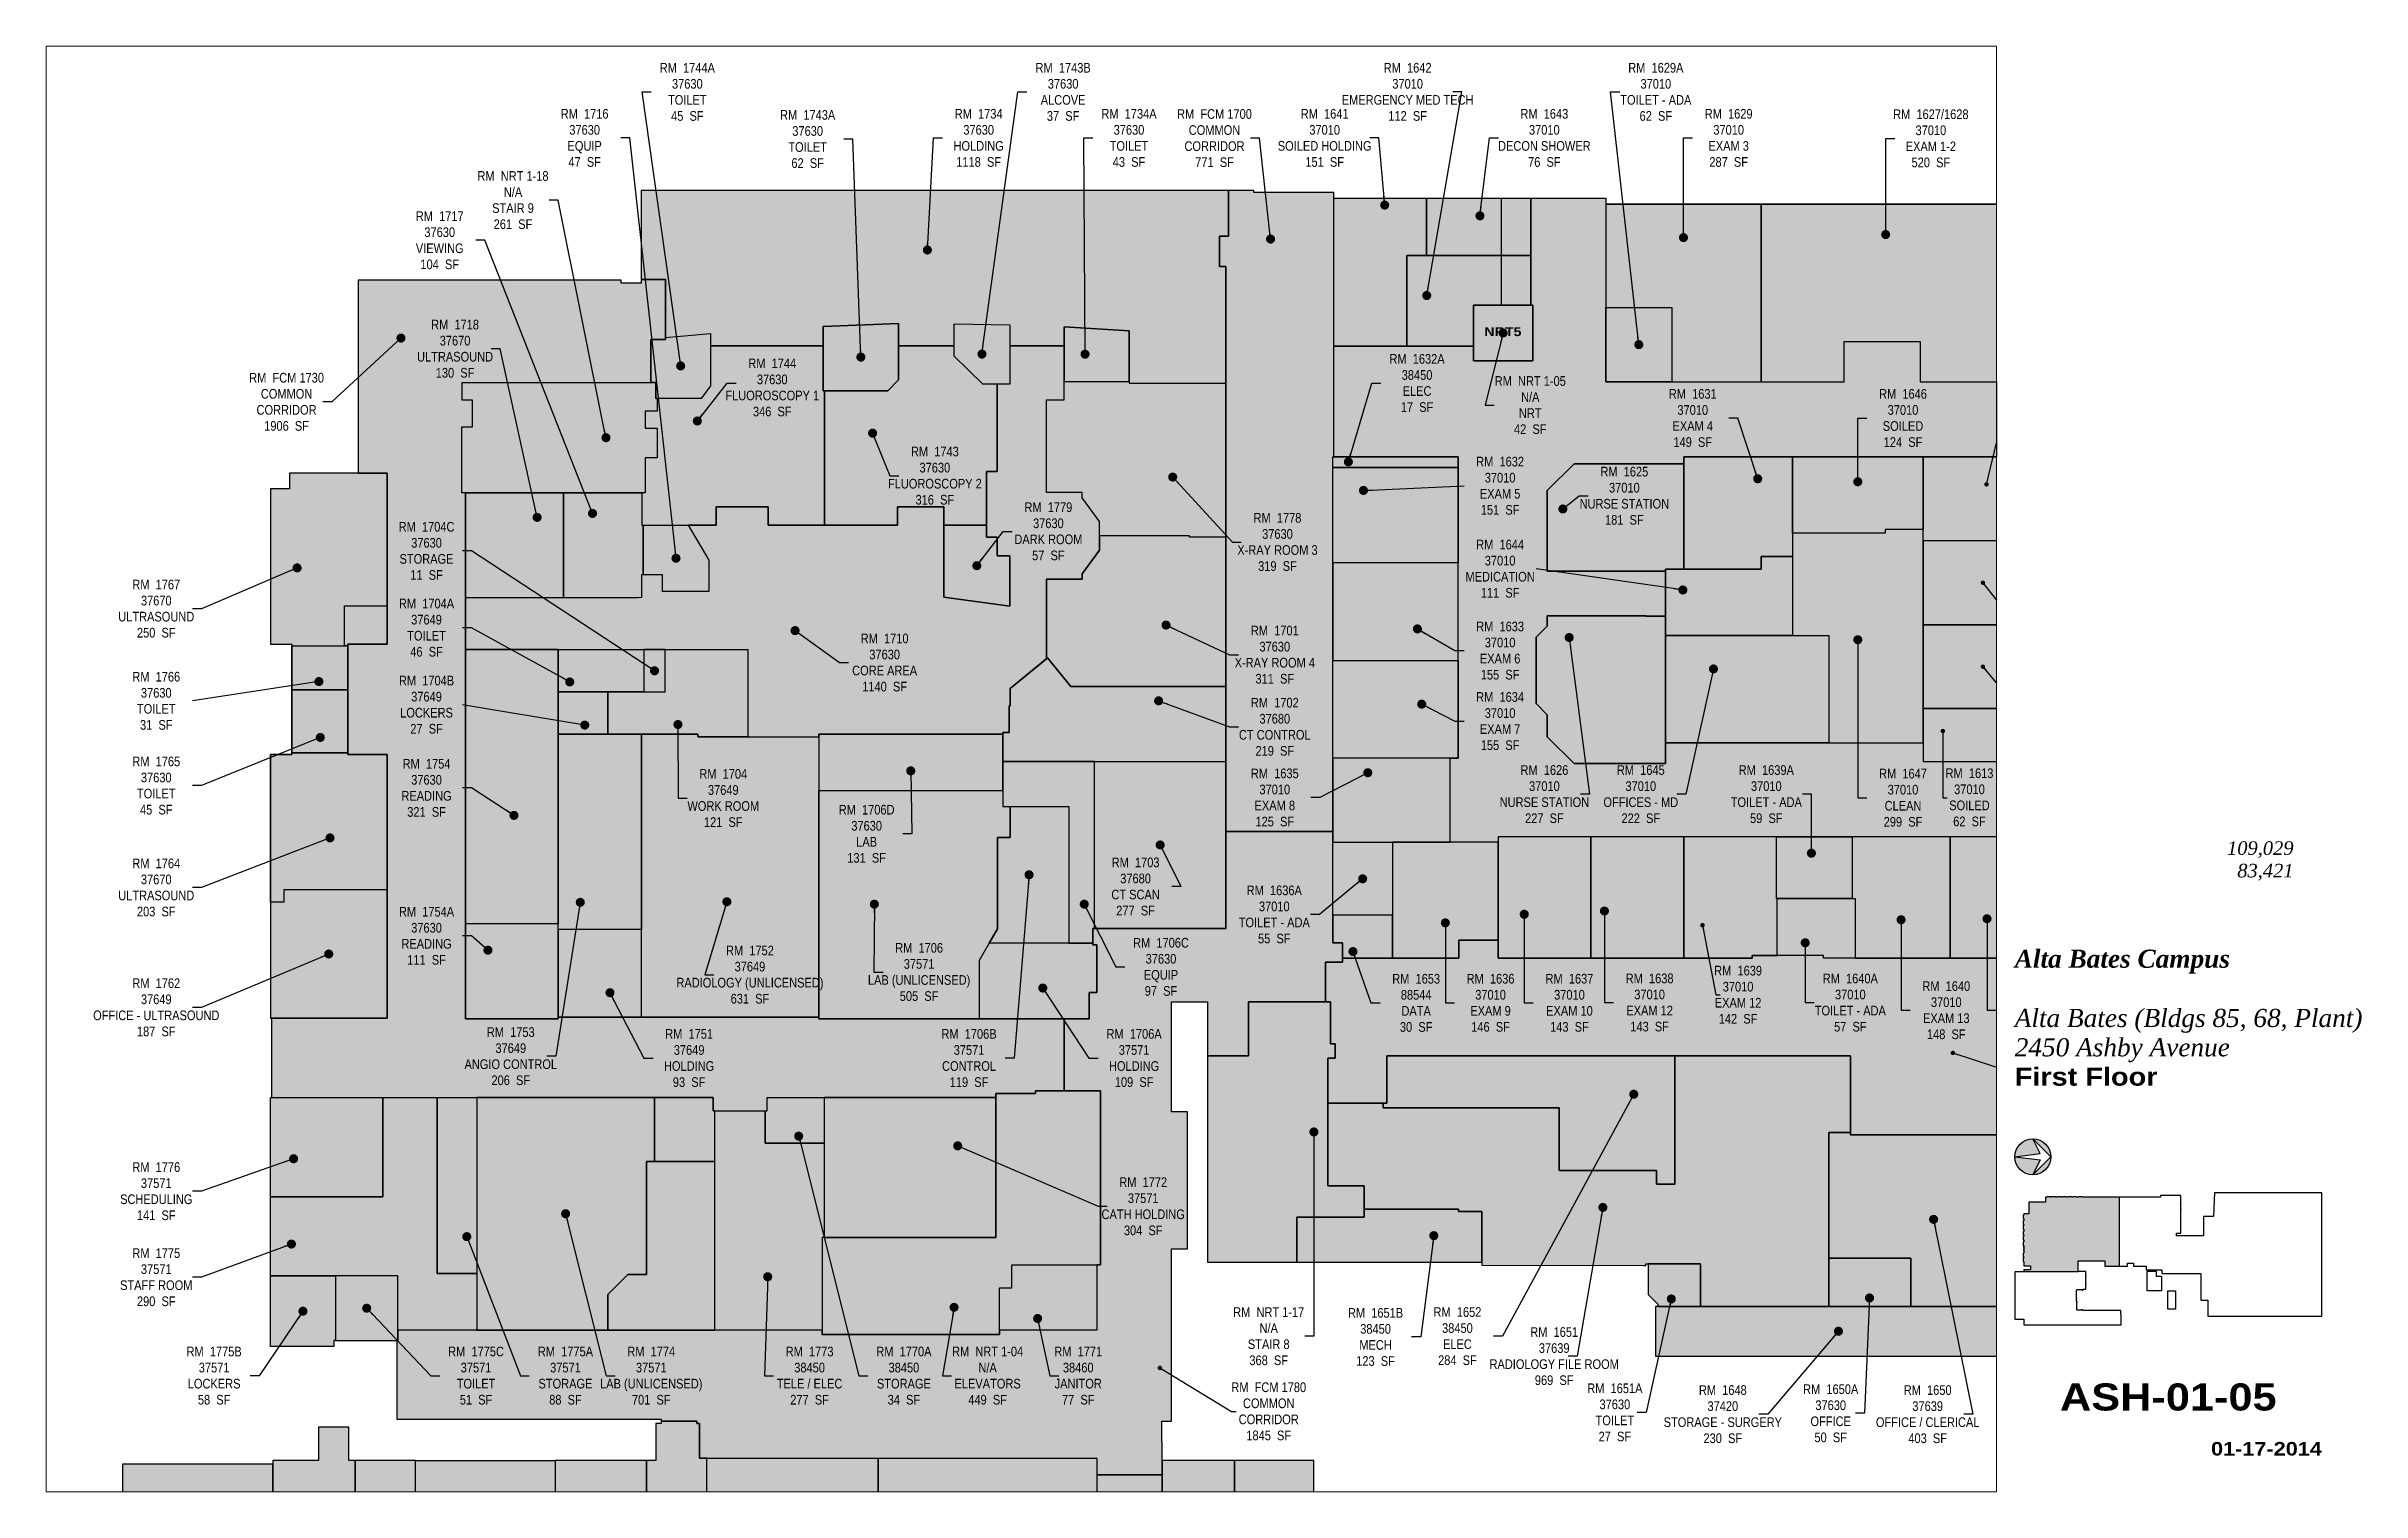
# Paper-space layout '05' of a CAD drawing. Header units: inches. Extents: x 0.9 to 17, y 0.5 to 10.5.
# The model-space entities are those that its viewports show. They can reach past a viewport. Long polylines and large blocks are cut down to what shows.
import ezdxf
from ezdxf.enums import TextEntityAlignment as Align

# ---------------------------------------------------------------- set-up
doc = ezdxf.new("R2010")
doc.units = ezdxf.units.IN
doc.header["$LTSCALE"] = 96
doc.header["$MEASUREMENT"] = 0
doc.layers.get('Defpoints').update_dxf_attribs({"color": 31})
for name, color, linetype in [('0-LABEL', 3, 'Continuous'), ('1-NRT', 200, 'Continuous'), ('1-NRT-PTN', 253, 'Continuous'), ('2-BCM', 140, 'Continuous'), ('2-BCM-PTN', 250, 'Continuous'), ('3-FCM', 190, 'Continuous'), ('3-FCM-PTN', 9, 'Continuous'), ('4-OCC', 6, 'Continuous'), ('4-OCC-PTN', 95, 'Continuous'), ('T-5', 5, 'Continuous'), ('T-8', 8, 'Continuous')]:
    doc.layers.add(name, color=color, linetype=linetype)
doc.layers.add('question', color=135, linetype='Continuous', plot=False)
doc.layers.add('T-VWPRT', color=1, linetype='Continuous', plot=False)
doc.styles.add('ArialB', font='')
doc.styles.add('ArialN', font='ARIALN.TTF')
doc.styles.add('TimesI', font='timesi.ttf')
doc.styles.add('TimesIB', font='timesbi.ttf')
doc.styles.get('ArialB').set_extended_font_data('Arial Black')
doc.dimstyles.new('AB-195', dxfattribs={"dimscale": 195, "dimtxt": 0.070312, "dimasz": 0.0625, "dimexe": 0.0625, "dimexo": 0.125, "dimgap": 0.25, "dimtad": 0, "dimdec": 4, "dimrnd": 0.0625, "dimzin": 0, "dimdsep": 46, "dimlunit": 4, "dimtxsty": 'ArialN', "dimblk": 'ARCHTICK', "dimcen": 0.0625, "dimclrd": 256, "dimclre": 256, "dimclrt": 256, "dimadec": 0, "dimazin": 0, "dimtfac": 1, "dimtdec": 4, "dimtofl": 0, "dimtmove": 2, "dimatfit": 3, "dimldrblk": 'DOT', "dimfxl": 0, "dimfrac": 2, "dimtolj": 1, "dimtzin": 0, "dimlwd": -1, "dimlwe": -1, "dimarcsym": 0})

psp = doc.layouts.new('05')

msp = doc.modelspace()

# ---------------------------------------------------------------- texts
at = {"layer": '0-LABEL', "char_height": 13, "attachment_point": 5, "style": 'ArialN'}
for s, insert in [('RM  1744A\\P37630\\PTOILET\\P45  SF', (1109.8, 4618.5)), ('RM  1743B\\P37630\\PALCOVE\\P37  SF', (1617, 4618.5)), ('RM  1642\\P37010\\PEMERGENCY MED TECH\\P112  SF', (2082, 4618.5)), ('RM  1629A\\P37010\\PTOILET - ADA\\P62  SF', (2417, 4618.5)), ('RM  1716\\P37630\\PEQUIP\\P47  SF', (971.2, 4556.4)), ('RM  1743A\\P37630\\PTOILET\\P62  SF', (1272.2, 4554.9)), ('RM  1734\\P37630\\PHOLDING\\P1118  SF', (1503, 4556.4)), ('RM  1734A\\P37630\\PTOILET\\P43  SF', (1705.9, 4556.4)), ('RM  FCM 1700\\PCOMMON\\PCORRIDOR\\P771  SF', (1821.3, 4556.1)), ('RM  1641\\P37010\\PSOILED HOLDING\\P151  SF', (1970, 4556.4)), ('RM  1643\\P37010\\PDECON SHOWER\\P76  SF', (2266.5, 4556.4)), ('RM  1629\\P37010\\PEXAM 3\\P287  SF', (2515.3, 4556.4)), ('RM  1627/1628\\P37010\\PEXAM 1-2\\P520  SF', (2788.2, 4555.8)), ('RM  NRT 1-18\\PN/A\\PSTAIR 9\\P261  SF', (874.5, 4472.5)), ('RM  1717\\P37630\\PVIEWING\\P104  SF', (775.6, 4418.3)), ('RM  1718\\P37670\\PULTRASOUND\\P130  SF', (796.3, 4272)), ('RM  1744\\P37630\\PFLUOROSCOPY 1\\P346  SF', (1224.4, 4219.7)), ('RM  1632A\\P38450\\PELEC\\P17  SF', (2094.7, 4225.7)), ('RM  FCM 1730\\PCOMMON\\PCORRIDOR\\P1906  SF', (568.9, 4200.3)), ('RM  NRT 1-05\\PN/A\\PNRT\\P42  SF', (2247.5, 4195.9)), ('RM  1631\\P37010\\PEXAM 4\\P149  SF', (2466.8, 4178.5)), ('RM  1646\\P37010\\PSOILED\\P124  SF', (2750.6, 4178.5)), ('RM  1615\\P37010\\PEXAM 15\\P127  SF', (2919.5, 4171.8)), ('RM  1743\\P37630\\PFLUOROSCOPY 2\\P316  SF', (1443.9, 4100.7)), ('RM  1632\\P37010\\PEXAM 5\\P151  SF', (2206.8, 4087.1)), ('RM  1625\\P37010\\PNURSE STATION\\P181  SF', (2374.5, 4073.6)), ('RM  1779\\P37630\\PDARK ROOM\\P57  SF', (1597.1, 4025.6)), ('RM  1704C\\P37630\\PSTORAGE\\P11  SF', (757.8, 3999.2)), ('RM  1778\\P37630\\PX-RAY ROOM 3\\P319  SF', (1906.3, 4011.2)), ('RM  1644\\P37010\\PMEDICATION\\P111  SF', (2206.8, 3975.2)), ('RM  1767\\P37670\\PULTRASOUND\\P250  SF', (393, 3921.3)), ('RM  1704A\\P37649\\PTOILET\\P46  SF', (757.8, 3895.6)), ('RM  1710\\P37630\\PCORE AREA\\P1140  SF', (1376.1, 3848.6)), ('RM  1701\\P37630\\PX-RAY ROOM 4\\P311  SF', (1902.7, 3859.2)), ('RM  1633\\P37010\\PEXAM 6\\P155  SF', (2206.8, 3864.7)), ('RM  1766\\P37630\\PTOILET\\P31  SF', (393, 3796.9)), ('RM  1704B\\P37649\\PLOCKERS\\P27  SF', (757.8, 3791.7)), ('RM  1702\\P37680\\PCT CONTROL\\P219  SF', (1902.7, 3761.9)), ('RM  1634\\P37010\\PEXAM 7\\P155  SF', (2206.8, 3769.6)), ('RM  1765\\P37630\\PTOILET\\P45  SF', (393, 3682.6)), ('RM  1754\\P37630\\PREADING\\P321  SF', (757.8, 3679.5)), ('RM  1704\\P37649\\PWORK ROOM\\P121  SF', (1158.3, 3665.8)), ('RM  1635\\P37010\\PEXAM 8\\P125  SF', (1902.7, 3666.5)), ('RM  1626\\P37010\\PNURSE STATION\\P227  SF', (2266.6, 3671)), ('RM  1645\\P37010\\POFFICES - MD\\P222  SF', (2396.7, 3671)), ('RM  1639A\\P37010\\PTOILET - ADA\\P59  SF', (2566.1, 3671)), ('RM  1647\\P37010\\PCLEAN\\P299  SF', (2750.6, 3666.2)), ('RM  1613\\P37010\\PSOILED\\P62  SF', (2840.3, 3666.7)), ('RM  1706D\\P37630\\PLAB\\P131  SF', (1351.8, 3617.5)), ('RM  1764\\P37670\\PULTRASOUND\\P203  SF', (393, 3545.1)), ('RM  1703\\P37680\\PCT SCAN\\P277  SF', (1714.8, 3546.4)), ('RM  1636A\\P37010\\PTOILET - ADA\\P55  SF', (1902, 3508.7)), ('RM  1754A\\P37630\\PREADING\\P111  SF', (757.8, 3479.9)), ('RM  1706\\P37571\\PLAB (UNLICENSED)\\P505  SF', (1422.6, 3431.1)), ('RM  1706C\\P37630\\PEQUIP\\P97  SF', (1749.1, 3438)), ('RM  1752\\P37649\\PRADIOLOGY (UNLICENSED)\\P631  SF', (1194.3, 3427.5)), ('RM  1639\\P37010\\PEXAM 12\\P142  SF', (2528, 3400.4)), ('RM  1762\\P37649\\POFFICE - ULTRASOUND\\P187  SF', (393, 3383.4)), ('RM  1653\\P88544\\PDATA\\P30  SF', (2093.5, 3389.4)), ('RM  1636\\P37010\\PEXAM 9\\P146  SF', (2193.9, 3389.5)), ('RM  1637\\P37010\\PEXAM 10\\P143  SF', (2300.4, 3389.5)), ('RM  1638\\P37010\\PEXAM 12\\P143  SF', (2408.6, 3389.9)), ('RM  1640A\\P37010\\PTOILET - ADA\\P57  SF', (2679.5, 3389.8)), ('RM  1640\\P37010\\PEXAM 13\\P148  SF', (2809, 3379.5)), ('RM  1753\\P37649\\PANGIO CONTROL\\P206  SF', (871.5, 3317.5)), ('RM  1751\\P37649\\PHOLDING\\P93  SF', (1112.2, 3315)), ('RM  1706B\\P37571\\PCONTROL\\P119  SF', (1490, 3315)), ('RM  1706A\\P37571\\PHOLDING\\P109  SF', (1712.8, 3315)), ('RM  1776\\P37571\\PSCHEDULING\\P141  SF', (393, 3135.3)), ('RM  1772\\P37571\\PCATH HOLDING\\P304  SF', (1725.1, 3115)), ('RM  1775\\P37571\\PSTAFF ROOM\\P290  SF', (393, 3019.3)), ('RM  NRT 1-17\\PN/A\\PSTAIR 8\\P368  SF', (1894.5, 2939.7)), ('RM  1651B\\P38450\\PMECH\\P123  SF', (2038.7, 2938.7)), ('RM  1652\\P38450\\PELEC\\P284  SF', (2149.2, 2939.8)), ('RM  1651\\P37639\\PRADIOLOGY FILE ROOM\\P969  SF', (2279.8, 2912.8)), ('RM  1775B\\P37571\\PLOCKERS\\P58  SF', (471.1, 2886.5)), ('RM  1775C\\P37571\\PTOILET\\P51  SF', (824.6, 2886.5)), ('RM  1775A\\P37571\\PSTORAGE\\P88  SF', (945.3, 2886.5)), ('RM  1774\\P37571\\PLAB (UNLICENSED)\\P701  SF', (1061.1, 2886.5)), ('RM  1773\\P38450\\PTELE / ELEC\\P277  SF', (1274.8, 2886.5)), ('RM  1770A\\P38450\\PSTORAGE\\P34  SF', (1402.1, 2886.5)), ('RM  NRT 1-04\\PN/A\\PELEVATORS\\P449  SF', (1515.1, 2886.5)), ('RM  1771\\P38460\\PJANITOR\\P77  SF', (1637.4, 2886.5)), ('RM  FCM 1780\\PCOMMON\\PCORRIDOR\\P1845  SF', (1894.5, 2838.3)), ('RM  1651A\\P37630\\PTOILET\\P27  SF', (2361.7, 2836.9)), ('RM  1648\\P37420\\PSTORAGE - SURGERY\\P230  SF', (2507.4, 2834.5)), ('RM  1650A\\P37630\\POFFICE\\P50  SF', (2653, 2835.7)), ('RM  1650\\P37639\\POFFICE / CLERICAL\\P403  SF', (2783.9, 2834.5))]:
    msp.add_mtext(s, dxfattribs=dict(at, insert=insert))
at = {"layer": 'Defpoints', "style": 'ArialB'}
msp.add_text('NRT5', height=12, rotation=360, dxfattribs=at).set_placement((2185.5, 4289))

# ---------------------------------------------------------------- blocks, each defined once
blk = doc.blocks.new('n-arrow')
h = blk.add_hatch(color=256)
h.paths.add_polyline_path([(0, 0.125), (0.125, 0, 0.414214)])
h.paths.add_polyline_path([(0, 0.125, 0.414214), (-0.125, 0), (0.051, 0.022)])
h = blk.add_hatch(color=256)
h.paths.add_polyline_path([(0.051, -0.022), (-0.125, 0, 0.414214), (0, -0.125)])
h.paths.add_polyline_path([(0.125, 0), (0, -0.125, 0.414214)])
for p, q in [((-0.125, 0), (0.051, 0.022)), ((-0.125, 0), (0.051, -0.022)), ((0, 0.125), (0.125, 0)), ((0.051, 0.022), (0, 0.125)), ((0, -0.125), (0.125, 0)), ((0.051, -0.022), (0, -0.125))]:
    blk.add_line(p, q)
blk.add_circle((0, 0), 0.125)
blk = doc.blocks.new('AB-TB-text')
for tag, style, p in [('GROSS', 'TimesI', (1.93, 4.406)), ('USEABLE', 'TimesI', (1.93, 4.25)), ('DATE', 'ArialB', (2.125, 0.25))]:
    blk.add_attdef(tag, text='', height=0.0938, dxfattribs=dict(style=style)).set_placement(p, align=Align.RIGHT)
for tag, style, p in [('CAMPUS', 'TimesIB', (0, 3.75)), ('PAVILION', 'TimesI', (0, 3.547)), ('BUILDING', 'TimesI', (0, 3.34)), ('STREET', 'TimesI', (0, 3.137)), ('FLOOR', 'ArialB', (0, 2.934))]:
    blk.add_attdef(tag, text='', height=0.125, dxfattribs=dict(style=style)).set_placement(p, align=Align.TOP_LEFT)
at = {"style": 'ArialB'}
blk.add_attdef('DWG#', text='', height=0.188, dxfattribs=at).set_placement((1.062, 0.749), align=Align.TOP_CENTER)
blk = doc.blocks.new('_ArchTick')
at = {"const_width": 0.15}
blk.add_lwpolyline([(-0.5, -0.5), (0.5, 0.5)], dxfattribs=at)
blk = doc.blocks.new('_Dot')
at = {"lineweight": -2}
blk.add_line((-0.5, 0), (-1, 0), dxfattribs=at)
at = {"const_width": 0.5}
blk.add_lwpolyline([(-0.25, 0, 1), (0.25, 0, 1)], format="xyb", close=True, dxfattribs=at)

# ---------------------------------------------------------------- hatches: boundary and pattern name
at = {"layer": '1-NRT-PTN'}
for points in [[(2170.7, 4255.5), (2250.8, 4255.5), (2250.8, 4331), (2170.7, 4331)], [(1053.1, 4077.5), (1053.1, 4125), (1069, 4125), (1069, 4165), (1053.1, 4165), (1053.1, 4187.8), (1069, 4187.8), (1069, 4204.8), (1067.5, 4204.8), (1067.5, 4226.5), (806, 4226.5), (806, 4202.5), (820, 4202.5), (820, 4166.5), (805.5, 4166.5), (805.5, 4077.5)], [(1812, 3318), (1812, 3039.5), (1932.3, 3039.5), (1932.3, 3100.2), (1981, 3100.2), (2023.3, 3100.2), (2023.3, 3111.2), (2023.3, 3142.5), (1974.5, 3142.5), (1974.5, 3314.7), (1984.2, 3314.7), (1984.2, 3334.2), (1977.7, 3334.2), (1977.7, 3391), (1867.3, 3391), (1867.3, 3318)], [(1667.5, 3271), (1579.5, 3271), (1579.5, 3267), (1526, 3267), (1526, 3073), (1292, 3073), (1292, 2942), (1531, 2942), (1531, 3005), (1548, 3005), (1548, 3036), (1667.5, 3036)], [(931.3, 2607.5), (931.3, 2543.2), (1054.8, 2543.2), (1054.8, 2772), (931.3, 2772)], [(1848.3, 2492.5), (1854.8, 2492.5), (1854.8, 2489.2), (1955.5, 2489.2), (1955.5, 2772), (1848.3, 2772)]]:
    msp.add_hatch(color=256, dxfattribs=at).paths.add_polyline_path(points)
at = {"layer": '2-BCM-PTN'}
h = msp.add_hatch(color=256, dxfattribs=at)
h.dxf.hatch_style = 1
h.paths.add_polyline_path([(3456, 3253), (3456, 3139.3), (3562, 3139.3), (3562, 3308), (3664.5, 3308), (3664.5, 3324), (3664.5, 3324), (3664.5, 3402), (3664.5, 3455.5), (3451.4, 3455.5), (3451.4, 3504.5), (3350.1, 3504.5), (3350.1, 3455.5), (3043, 3455.5), (3043, 3504.5), (2936.5, 3504.5), (2936.5, 3449.7), (2643.1, 3449.7), (2643.1, 3453.5), (2547.2, 3453.5), (2547.2, 3449.7), (2204.1, 3449.7), (2204.1, 3474.2), (2151.2, 3474.2), (2151.2, 3449.7), (1994, 3449.7), (1994, 3444.5), (1971.2, 3444.5), (1971.2, 3391), (1977.7, 3391), (1977.7, 3334.2), (1984.2, 3334.2), (1984.2, 3314.7), (1974.5, 3314.7), (1974.5, 3254), (2054.1, 3254), (2054.1, 3318), (2679.7, 3318), (2679.7, 3211.5), (2933.2, 3211.5), (2933.2, 3210.8), (3027.5, 3210.8), (3027.5, 3253)])
at = {"layer": '3-FCM-PTN'}
for points in [[(1840, 4485.5), (1840, 4424), (1828, 4424), (1828, 4383), (1836.5, 4383), (1836.5, 3620.5), (1981, 3620.5), (1981, 3719.4), (1981, 3917.1), (1981, 3983), (1981, 4111.9), (1981, 4126.1), (1982.5, 4126.1), (1982.5, 4275.4), (1982.5, 4475), (1982.5, 4482.9), (1874.5, 4483), (1874.5, 4485.5)], [(1122.4, 2822.1), (1126.3, 2822.1), (1126.3, 2775.2), (1662.5, 2775.2), (1662.5, 2752.5), (1750.8, 2752.5), (1750.8, 2797.5), (1750.2, 2797.5), (1750.2, 2825), (1763.5, 2825), (1763.5, 3057.8), (1784.8, 3057.8), (1784.8, 3242.6), (1763.5, 3242.6), (1763.5, 3391), (1812, 3391), (1812, 3318), (1867.3, 3318), (1867.3, 3391), (1971.2, 3391), (1971.2, 3444.5), (1994, 3444.5), (1994, 3470.5), (1981, 3470.5), (1981, 3620.5), (1836.5, 3620.5), (1836.5, 3490), (1657, 3490), (1657, 3467.7), (1662.5, 3467.7), (1662.5, 3403.5), (1652, 3403.5), (1652, 3368), (1618.5, 3368), (1618.5, 3271), (1667.5, 3271), (1667.5, 3036), (1662.5, 3036), (1662.5, 2948), (1531, 2948), (1531, 2942), (1292, 2942), (1292, 2948), (719, 2948), (719, 2933.9), (717.5, 2933.9), (717.5, 2828), (1074.3, 2828), (1074.3, 2825.1), (1122.4, 2825.1)], [(1122.4, 2822.1), (1122.4, 2825.1), (1074.3, 2825.1), (1074.3, 2822.1), (1067.4, 2822.1), (1067.4, 2772), (1054.8, 2772), (1054.8, 2543.2), (1041.7, 2543.2), (1041.7, 1709.2), (1054.8, 1709.2), (1054.8, 1576), (1061.3, 1576), (1061.3, 1569.5), (1115.3, 1569.5), (1115.3, 1576), (1136, 1576), (1136, 2775.2), (1126.3, 2775.2), (1126.3, 2822.1)], [(1687.7, 2752.5), (1662.5, 2752.5), (1662.7, 2306.8), (1652.3, 2306.8), (1652.3, 2093), (1662.5, 2093), (1662.5, 1637.7), (1672.2, 1637.7), (1672.2, 1576), (1750.8, 1576), (1750.8, 1883.2), (1744.3, 1883.2), (1744.3, 2386.5), (1750.5, 2386.5), (1750.8, 2752.5)]]:
    msp.add_hatch(color=256, dxfattribs=at).paths.add_polyline_path(points)
h = msp.add_hatch(color=256, dxfattribs=at)
h.dxf.hatch_style = 1
h.paths.add_polyline_path([(1020.5, 4364.5), (665.5, 4364.5), (665.5, 4104.3), (704.5, 4104.3), (704.5, 3873.5), (651.5, 3873.5), (651.5, 3724.5), (704.5, 3724.5), (704.5, 3368.8), (548.5, 3368.8), (548.5, 3262), (1144.5, 3262), (1144.5, 3244), (1217.5, 3244), (1217.5, 3262), (1526, 3262), (1526, 3267), (1579.5, 3267), (1579.5, 3271), (1618.5, 3271), (1618.5, 3368), (1287.4, 3368), (1287.4, 3370), (935.5, 3370), (935.5, 3368), (810.5, 3368), (810.5, 4077.5), (805.5, 4077.5), (805.5, 4166.5), (820, 4166.5), (820, 4202.5), (806, 4202.5), (806, 4226.5), (1060.5, 4226.5), (1060.5, 4284.5), (1080.5, 4284.5), (1080.5, 4365.5), (1047.5, 4365.5), (1047.5, 4360.5), (1020.5, 4360.5)])
at = {"layer": '4-OCC-PTN'}
h = msp.add_hatch(color=150, dxfattribs=at)
h.dxf.hatch_style = 1
h.paths.add_polyline_path([(1080.5, 4287), (1141.2, 4292.7), (1141.2, 4275.7), (1293, 4275.7), (1293, 4302.1), (1395, 4306.1), (1395, 4275.7), (1470, 4275.7), (1470, 4305.6), (1545, 4304.4), (1545, 4275.7), (1618.5, 4275.7), (1618.5, 4301.6), (1706, 4296.2), (1706, 4225.7), (1836.5, 4225.7), (1836.5, 4383), (1828, 4383), (1828, 4424), (1840, 4424), (1840, 4485.5), (1047.5, 4485.5), (1047.5, 4365.5), (1080.5, 4365.5)])
for color, points in [(192, [(3445.9, 3858.8), (3387.6, 3858.8), (3387.6, 3762.2), (3316.4, 3762.2), (3316.4, 3844.5), (3219.9, 3844.5), (3219.9, 3860.8), (3212.8, 3860.8), (3212.8, 3856.8), (3061.8, 3856.8), (3061.8, 3973.8), (3062.1, 3973.8), (3062.1, 4242.1), (2976.3, 4242.1), (2976.3, 4227.4), (2877, 4227.4), (2877, 4126.1), (2939.1, 4126.1), (2939.1, 3786.4), (2903.1, 3786.4), (2903.1, 3714.9), (2777.9, 3714.9), (2777.9, 3740.1), (2429.9, 3740.1), (2429.9, 3712.2), (2306.6, 3712.2), (2270.5, 3748.3), (2270.5, 3778.3), (2255.5, 3793.3), (2255.5, 3882.7), (2270.5, 3897.7), (2270.5, 3911.7), (2403.3, 3911.7), (2403.3, 3911.1), (2429.9, 3911.1), (2429.9, 3971.7), (2270.5, 3971.7), (2270.5, 4080.6), (2306.6, 4116.7), (2454.9, 4116.7), (2454.9, 4126.1), (2877, 4126.1), (2877, 4227.4), (2773.6, 4227.4), (2773.6, 4281.9), (2671.1, 4281.9), (2671.1, 4227.3), (2349.4, 4227.4), (2349.4, 4475), (2248.1, 4475), (2248.1, 4331), (2250.8, 4331), (2250.8, 4255.5), (2170.7, 4255.5), (2170.7, 4275.4), (1982.5, 4275.4), (1982.5, 4126.1), (2150.1, 4126.1), (2150.1, 3719.4), (2139.6, 3719.4), (2139.6, 3606.1), (2204.1, 3606.1), (2204.1, 3613.6), (2913.6, 3613.6), (2939.1, 3588.1), (2939.1, 3504.5), (3040.4, 3504.5), (3040.4, 3553.6), (3064.4, 3553.6), (3064.4, 3613.6), (3266.9, 3613.6), (3266.9, 3638.9), (3327.7, 3638.9), (3350.1, 3616.4), (3350.1, 3504.5), (3451.4, 3504.5), (3451.4, 3638.9), (3668.7, 3638.9), (3668.7, 3750.3), (3639.5, 3750.3), (3639.5, 3762.1), (3548.1, 3762.1), (3548.1, 3740.1), (3445.9, 3740.1)]), (192, [(2107.4, 4475), (1982.5, 4475), (1982.5, 4275.4), (2081.1, 4275.4), (2081.1, 4397.6), (2107.4, 4397.6)]), (192, [(2349.4, 4227.4), (2671.1, 4227.3), (2671.1, 4281.9), (2773.6, 4281.9), (2773.6, 4227.4), (2877, 4227.4), (2877, 4126.1), (2454.9, 4126.1), (2454.9, 4116.7), (2306.6, 4116.7), (2270.5, 4080.6), (2270.5, 3971.7), (2429.9, 3971.7), (2429.9, 3911.1), (2403.3, 3911.1), (2403.3, 3911.7), (2270.5, 3911.7), (2270.5, 3897.7), (2255.5, 3882.7), (2255.5, 3793.3), (2270.5, 3778.3), (2270.5, 3748.3), (2306.6, 3712.2), (2429.9, 3712.2), (2429.9, 3740.1), (2777.9, 3740.1), (2777.9, 3714.9), (2903.1, 3714.9), (2903.1, 3786.4), (2939.1, 3786.4), (2939.1, 4126.1), (2877, 4126.1), (2877, 4227.4), (2976.3, 4227.4), (2976.3, 4242.1), (3062.1, 4242.1), (3062.1, 3973.8), (3061.8, 3973.8), (3061.8, 3856.8), (3212.8, 3856.8), (3212.8, 3860.8), (3219.9, 3860.8), (3219.9, 3844.5), (3316.4, 3844.5), (3316.4, 3762.2), (3387.6, 3762.2), (3387.6, 3858.8), (3445.9, 3858.8), (3445.9, 3740.1), (3548.1, 3740.1), (3548.1, 3762.1), (3639.5, 3762.1), (3639.5, 3750.3), (3668.7, 3750.3), (3668.7, 3638.9), (3451.4, 3638.9), (3451.4, 3504.5), (3350.1, 3504.5), (3350.1, 3616.4), (3327.7, 3638.9), (3266.9, 3638.9), (3266.9, 3613.6), (3064.4, 3613.6), (3064.4, 3553.6), (3040.4, 3553.6), (3040.4, 3504.5), (2939.1, 3504.5), (2939.1, 3588.1), (2913.6, 3613.6), (2204.1, 3613.6), (2204.1, 3606.1), (2139.6, 3606.1), (2139.6, 3719.4), (2150.1, 3719.4), (2150.1, 4126.1), (1982.5, 4126.1), (1982.5, 4275.4), (2170.7, 4275.4), (2170.7, 4255.5), (2250.8, 4255.5), (2250.8, 4331), (2248.1, 4331), (2248.1, 4475), (2349.4, 4475)]), (192, [(2248.1, 4475), (2107.4, 4475), (2107.4, 4397.6), (2248.1, 4397.6)]), (192, [(2559.3, 4467), (2349.4, 4467), (2349.4, 4327.7), (2438.6, 4327.7), (2438.6, 4227.4), (2559.3, 4227.4)]), (192, [(2895.1, 4467), (2559.3, 4467), (2559.3, 4227.4), (2671.1, 4227.4), (2671.1, 4281.9), (2773.6, 4281.9), (2773.6, 4227.4), (2877, 4227.4), (2895.1, 4227.4)]), (192, [(2248.1, 4397.6), (2081.1, 4397.6), (2081.1, 4275.4), (2170.7, 4275.4), (2170.7, 4331), (2248.1, 4331)]), (150, [(1508.5, 4224), (1545, 4224), (1545, 4304.4), (1470, 4305.6), (1470, 4262.1)]), (150, [(1706, 4227.7), (1706, 4296.2), (1618.5, 4301.6), (1618.5, 4227.7)]), (150, [(1295, 4218.9), (1293, 4218.9), (1293, 4275.7), (1141.2, 4275.7), (1141.2, 4222), (1128.4, 4204.8), (1053.1, 4204.8), (1053.1, 4165), (1069, 4165), (1069, 4137), (1053.1, 4137), (1053.1, 4077.5), (1048.5, 4077.5), (1048.5, 4034), (1148.5, 4034), (1148.5, 4058.5), (1219, 4058.5), (1219, 4034), (1295, 4034)]), (150, [(1836.5, 4225.7), (1706, 4225.7), (1706, 4227.7), (1618.5, 4227.7), (1618.5, 4203.2), (1594.5, 4203.2), (1594.5, 4078), (1642.5, 4078), (1642.5, 4070.8), (1666.3, 4038.8), (1666.3, 4019.5), (1787.5, 4019.5), (1787.5, 4018), (1836.5, 4018)]), (55, [(2150.1, 4126.1), (1981, 4126.1), (1981, 4111.9), (2150.1, 4111.9)]), (192, [(2601.4, 4126.1), (2454.9, 4126.1), (2454.9, 4116.7), (2454.9, 3974.4), (2559.3, 3974.4), (2559.3, 3991.6), (2601.4, 3991.6), (2601.4, 4023.2)]), (192, [(2777.9, 4126.1), (2601.4, 4126.1), (2601.4, 4023.2), (2726.5, 4023.2), (2726.5, 4028.2), (2777.9, 4028.2)]), (192, [(2877, 4126.1), (2777.9, 4126.1), (2777.9, 4012.9), (2939.1, 4012.9), (2939.1, 4126.1)]), (215, [(704.5, 3925), (704.5, 4104.3), (573, 4104.3), (573, 4083), (547.1, 4083), (547.1, 3873.5), (576, 3873.5), (576, 3871), (647, 3871), (647, 3925)]), (192, [(2150.1, 4111.9), (1981, 4111.9), (1981, 3983), (2150.1, 3983)]), (192, [(2306.6, 4116.7), (2270.5, 4080.6), (2270.5, 3971.7), (2429.9, 3971.7), (2429.9, 3974.4), (2454.9, 3974.4), (2454.9, 4116.7)]), (242, [(942.8, 4077.5), (810.5, 4077.5), (810.5, 3936), (942.8, 3936)]), (150, [(1048.5, 4077.5), (942.8, 4077.5), (942.8, 3936), (1042.8, 3936), (1048, 3936.6), (1048, 3967), (1050, 3967), (1050, 4034), (1048.5, 4034)]), (150, [(1076.5, 3967), (1076.5, 3944.7), (1139, 3944.7), (1139, 3986.8), (1111.1, 4034), (1050, 4034), (1050, 3967)]), (150, [(1456, 3937), (1545, 3924.6), (1545, 3992.5), (1528, 3992.5), (1528, 4017.9), (1513.7, 4017.9), (1513.7, 4034), (1456, 4034)]), (150, [(1666.3, 4019.5), (1666.3, 4000.2), (1642.5, 3968.2), (1642.5, 3961), (1594.5, 3961), (1594.5, 3853.8), (1595.9, 3855), (1627.4, 3816.5), (1836.5, 3816.5), (1836.5, 4018), (1787.5, 4018), (1787.5, 4019.5)]), (192, [(2777.9, 3899.6), (2777.9, 4012.9), (2777.9, 4028.2), (2726.5, 4028.2), (2726.5, 4023.2), (2601.4, 4023.2), (2601.4, 3885.1), (2650.4, 3885.1), (2650.4, 3740.1), (2777.9, 3740.1), (2777.9, 3786.4)]), (192, [(2939.1, 4012.9), (2777.9, 4012.9), (2777.9, 3899.6), (2939.1, 3899.6)]), (192, [(2150.1, 3983), (1981, 3983), (1981, 3917.1), (1981, 3851.2), (2150.1, 3851.2)]), (192, [(2601.4, 3991.6), (2559.3, 3991.6), (2559.3, 3974.4), (2429.9, 3974.4), (2429.9, 3971.7), (2429.9, 3911.1), (2429.9, 3885.1), (2601.4, 3885.1)]), (192, [(2270.5, 3911.7), (2270.5, 3897.7), (2255.5, 3882.7), (2255.5, 3793.3), (2270.5, 3778.3), (2270.5, 3748.3), (2306.6, 3712.2), (2429.9, 3712.2), (2429.9, 3740.1), (2429.9, 3911.1), (2403.3, 3911.1), (2403.3, 3911.7)]), (192, [(2650.4, 3885.1), (2601.4, 3885.1), (2429.9, 3885.1), (2429.9, 3740.1), (2650.4, 3740.1)]), (192, [(2939.1, 3899.6), (2777.9, 3899.6), (2777.9, 3786.4), (2939.1, 3786.4)]), (150, [(651.5, 3871), (576, 3871), (576, 3812), (651.5, 3812)]), (150, [(810.5, 3866), (935.5, 3866), (935.5, 3495.9), (810.5, 3495.9)]), (215, [(1051, 3866), (935.5, 3866), (935.5, 3809), (1002.5, 3809), (1051, 3809)]), (215, [(1191.5, 3866), (1080, 3866), (1080, 3809), (1051, 3809), (1002.5, 3809), (1002.5, 3751.8), (1124, 3751.8), (1124, 3748.6), (1191.5, 3748.6)]), (150, [(1051, 3809), (1080, 3809), (1080, 3866), (1051, 3866)]), (23, [(1836.5, 3816.5), (1627.4, 3816.5), (1595.9, 3855), (1545.5, 3813.7), (1545.5, 3790.3), (1544.3, 3790.3), (1544.3, 3754.3), (1535.5, 3754.3), (1535.5, 3751.8), (1535.5, 3715), (1836.5, 3715)]), (192, [(2150.1, 3851.2), (1981, 3851.2), (1981, 3719.4), (2139.6, 3719.4), (2150.1, 3719.4)]), (150, [(651.5, 3812), (576, 3812), (576, 3727), (651.5, 3727)]), (215, [(1002.5, 3809), (935.5, 3809), (935.5, 3751.8), (1002.5, 3751.8)]), (192, [(2903.1, 3786.4), (2777.9, 3786.4), (2777.9, 3714.9), (2903.1, 3714.9)]), (215, [(1048.1, 3751.8), (1002.5, 3751.8), (935.5, 3751.8), (935.5, 3488.6), (1048.1, 3488.6)]), (215, [(1287.4, 3676), (1287.4, 3748.6), (1191.5, 3748.6), (1124, 3748.6), (1124, 3751.8), (1048.1, 3751.8), (1048.1, 3370), (1287.4, 3370)]), (150, [(1535.5, 3715), (1535.5, 3751.8), (1287.4, 3751.8), (1287.4, 3748.6), (1287.4, 3676), (1535.5, 3676)]), (242, [(704.5, 3724.5), (651.5, 3724.5), (651.5, 3727), (576, 3727), (576, 3724.5), (547.1, 3724.5), (547.1, 3525.5), (565, 3525.5), (565, 3542), (704.5, 3542)]), (192, [(2139.6, 3719.4), (1981, 3719.4), (1981, 3620.5), (1981, 3606.1), (2139.6, 3606.1)]), (150, [(1659.5, 3715), (1535.5, 3715), (1535.5, 3654.4), (1545.4, 3654.4), (1624.5, 3654.4), (1624.5, 3470.2), (1657, 3470.2), (1657, 3490), (1659.5, 3490)]), (23, [(1659.5, 3490), (1836.5, 3490), (1836.5, 3715), (1659.5, 3715)]), (40, [(1545.4, 3654.4), (1535.5, 3654.4), (1535.5, 3676), (1287.4, 3676), (1287.4, 3368), (1503.8, 3368), (1503.8, 3446.6), (1517.4, 3470.2), (1528.5, 3489.3), (1528.5, 3612.6), (1545.4, 3612.6)]), (40, [(1545.4, 3612.6), (1528.5, 3612.6), (1528.5, 3489.3), (1517.4, 3470.2), (1624.5, 3470.2), (1624.5, 3654.4), (1545.4, 3654.4)]), (192, [(2061.6, 3606.1), (1981, 3606.1), (1981, 3507.6), (2061.6, 3507.6)]), (192, [(2204.1, 3606.1), (2139.6, 3606.1), (2061.6, 3606.1), (2061.6, 3449.7), (2151.2, 3449.7), (2151.2, 3474.2), (2204.1, 3474.2)]), (192, [(2329.4, 3613.6), (2204.1, 3613.6), (2204.1, 3606.1), (2204.1, 3449.7), (2329.4, 3449.7)]), (192, [(2454.6, 3449.7), (2454.6, 3613.6), (2329.4, 3613.6), (2329.4, 3449.7)]), (192, [(2580.9, 3530.4), (2579.9, 3530.4), (2579.9, 3613.6), (2454.6, 3613.6), (2454.6, 3449.7), (2547.2, 3449.7), (2547.2, 3453.5), (2580.9, 3453.5)]), (192, [(2681.9, 3613.6), (2579.9, 3613.6), (2579.9, 3530.4), (2580.9, 3530.4), (2681.9, 3530.4)]), (192, [(2814.2, 3613.6), (2681.9, 3613.6), (2681.9, 3530.4), (2685.9, 3530.4), (2685.9, 3449.7), (2814.2, 3449.7)]), (192, [(2814.2, 3449.7), (2936.5, 3449.7), (2936.5, 3504.5), (2939.1, 3504.5), (2939.1, 3588.1), (2913.6, 3613.6), (2814.2, 3613.6)]), (215, [(704.5, 3542), (565, 3542), (565, 3525.5), (547.1, 3525.5), (547.1, 3368.8), (704.5, 3368.8)]), (61, [(2061.6, 3507.6), (1981, 3507.6), (1981, 3470.5), (1994, 3470.5), (1994, 3449.7), (2061.6, 3449.7)]), (192, [(2580.9, 3530.4), (2580.9, 3453.5), (2643.1, 3453.5), (2643.1, 3449.7), (2685.9, 3449.7), (2685.9, 3530.4), (2681.9, 3530.4)]), (150, [(935.5, 3495.9), (810.5, 3495.9), (810.5, 3368), (935.5, 3368)]), (215, [(1048.1, 3488.6), (935.5, 3488.6), (935.5, 3370), (1048.1, 3370)]), (40, [(1517.4, 3470.2), (1503.8, 3446.6), (1503.8, 3368), (1652, 3368), (1652, 3403.5), (1662.5, 3403.5), (1662.5, 3467.7), (1657, 3467.7), (1657, 3470.2)]), (83, [(1974.5, 3254), (1974.5, 3142.5), (2023.3, 3142.5), (2023.3, 3111.2), (2150.5, 3111.2), (2150.5, 3108.2), (2182, 3108.2), (2182, 3035.5), (2400.3, 3035.2), (2403.5, 3035.2), (2403.5, 3037.2), (2474, 3037.2), (2477.3, 3037.2), (2477.3, 2980), (2647.3, 2980), (2650.5, 2980), (2650.5, 3211.5), (2650.5, 3214.7), (2679.7, 3214.7), (2679.7, 3318), (2442.5, 3318), (2442.5, 3144.9), (2418, 3144.9), (2418, 3163.2), (2286.4, 3163.2), (2286.4, 3247.7), (2048.9, 3247.7), (2048.9, 3254)]), (55, [(2054.1, 3318), (2054.1, 3254), (2048.9, 3254), (2048.9, 3247.7), (2286.4, 3247.7), (2286.4, 3163.2), (2418, 3163.2), (2418, 3144.9), (2442.5, 3144.9), (2442.5, 3318)]), (40, [(772, 3262), (699, 3262), (699, 3128), (547.1, 3128), (547.1, 3021.1), (719, 3021.1), (719, 2948), (825.5, 2948), (825.5, 3024.5), (772, 3024.5)]), (40, [(699, 3262), (547.1, 3262), (547.1, 3128), (699, 3128)]), (40, [(825.5, 3262), (772, 3262), (772, 3024.5), (825.5, 3024.5)]), (40, [(825.5, 3262), (825.5, 2948), (1002.5, 2948), (1002.5, 2996), (1029.4, 3023), (1054.5, 3023), (1054.5, 3175.4), (1065.5, 3175.4), (1065.5, 3262)]), (40, [(1144.5, 3244), (1144.5, 3262), (1065.5, 3262), (1065.5, 3175.4), (1147, 3175.4), (1147, 3244), (1144.5, 3244)]), (40, [(1215, 3200), (1215, 3244), (1217.5, 3244), (1217.5, 3262), (1294.5, 3262), (1294.5, 3200)]), (40, [(1526, 3262), (1294.5, 3262), (1294.5, 3073), (1526, 3073)]), (55, [(1292, 3073), (1292, 2948), (1147, 2948), (1147, 3244), (1215, 3244), (1215, 3200), (1294.5, 3200), (1294.5, 3073)]), (83, [(2910.5, 2980), (2910.5, 2983.2), (2913.8, 2983.2), (2913.8, 2999.5), (2933.2, 2999.5), (2933.2, 3211.5), (2679.7, 3211.5), (2679.7, 3214.7), (2650.5, 3214.7), (2650.5, 3045), (2761, 3045), (2761, 2980)]), (40, [(1002.5, 2948), (1147, 2948), (1147, 3175.4), (1054.5, 3175.4), (1054.5, 3023), (1029.4, 3023), (1002.5, 2996)]), (55, [(2182, 3039.5), (2182, 3108.2), (2150.5, 3108.2), (2150.5, 3111.2), (2023.3, 3111.2), (2023.3, 3100.2), (1932.3, 3100.2), (1932.3, 3039.5)]), (201, [(1548, 3036), (1548, 3005), (1531, 3005), (1531, 2948), (1662.5, 2948), (1662.5, 3036)]), (150, [(2406.8, 3037.2), (2406.8, 2996.2), (2419.8, 2983.2), (2419.8, 2980), (2477.3, 2980), (2477.3, 3037.2)]), (150, [(2761, 2980), (2761, 3045), (2650.5, 3045), (2650.5, 2980)]), (40, [(635, 3021.1), (547.1, 3021.1), (547.1, 2925.9), (632.5, 2925.9), (632.5, 2933.9), (635, 2933.9)]), (40, [(719, 2933.9), (719, 3021.1), (635, 3021.1), (635, 2933.9)]), (121, [(2910.5, 2980), (2416.5, 2980), (2416.5, 2913), (2910.5, 2913)]), (55, [(658.3, 2290.3), (658.3, 2291), (661.5, 2291), (661.5, 2398.2), (661.5, 2651.7), (661.5, 2772), (653, 2772), (653, 2817), (611.8, 2817), (611.8, 2772), (550.3, 2772), (550.3, 2290.3)]), (55, [(661.5, 2398.2), (661.5, 2651.7), (661.5, 2772), (653, 2772), (653, 2817), (611.8, 2817), (611.8, 2772), (550.3, 2772), (550.3, 2290.3), (658.3, 2290.3), (658.3, 2291), (661.5, 2291), (710.3, 2291), (710.3, 2398.2)]), (55, [(550.3, 2767.3), (347.3, 2767.3), (347.3, 2575.2), (550.3, 2575.2)]), (55, [(742.8, 2772), (661.5, 2772), (661.5, 2651.7), (742.8, 2651.7)]), (55, [(742.8, 2651.7), (742.8, 2772), (931.3, 2772), (931.3, 2543.2), (1041.7, 2543.2), (1041.7, 2417.7), (911.5, 2417.7), (911.5, 2398.2), (661.5, 2398.2), (661.5, 2651.7)]), (33, [(1136, 2775.2), (1367.5, 2775.2), (1367.5, 2604.7), (1136, 2604.7)]), (20, [(1367.5, 2775.2), (1662.5, 2775.2), (1662.5, 2476.5), (1662.5, 2460.6), (1662.5, 2456.1), (1586.4, 2456.1), (1586.4, 2335.2), (1418.9, 2335.2), (1418.9, 2433.7), (1451.4, 2433.7), (1451.4, 2481.7), (1439.5, 2481.7), (1439.5, 2550.4), (1367.5, 2550.4)]), (51, [(1750.5, 2772), (1750.5, 2495.7), (1848.3, 2495.7), (1848.3, 2772)])]:
    msp.add_hatch(color=color, dxfattribs=at).paths.add_polyline_path(points)
for color, points in [(192, [(2438.6, 4327.7), (2349.4, 4327.7), (2349.4, 4227.4), (2438.6, 4227.4)]), (215, [(647, 3871), (647, 3925), (704.5, 3925), (704.5, 3873.5), (651.5, 3873.5), (651.5, 3871), (647.9, 3871)])]:
    msp.add_hatch(color=color, dxfattribs=at).paths.add_polyline_path(points, flags=17)
h = msp.add_hatch(color=150, dxfattribs=at)
h.dxf.hatch_style = 1
h.paths.add_polyline_path([(1141.2, 4275.7), (1141.2, 4292.7), (1080.5, 4287), (1080.5, 4284.5), (1060.5, 4284.5), (1060.5, 4226.5), (1067.5, 4226.5), (1067.5, 4204.8), (1128.4, 4204.8), (1141.2, 4222)])
h = msp.add_hatch(color=150, dxfattribs=at)
h.dxf.hatch_style = 1
h.paths.add_polyline_path([(1395, 4275.7), (1395, 4306.1), (1293, 4302.1), (1293, 4275.7), (1293, 4215.4), (1380.4, 4215.4), (1395, 4230)])
h = msp.add_hatch(color=150, dxfattribs=at)
h.dxf.hatch_style = 1
h.paths.add_polyline_path([(1642.5, 4070.8), (1642.5, 4078), (1594.5, 4078), (1594.5, 4203.2), (1618.5, 4203.2), (1618.5, 4275.7), (1545, 4275.7), (1545, 4224), (1528, 4224), (1528, 4106.2), (1513.7, 4106.2), (1513.7, 4017.9), (1528, 4017.9), (1528, 3992.5), (1545, 3992.5), (1545, 3924.6), (1456, 3937), (1456, 4034), (1456, 4058.5), (1393.5, 4058.5), (1393.5, 4034), (1219, 4034), (1219, 4058.5), (1148.5, 4058.5), (1148.5, 4034), (1111.1, 4034), (1139, 3986.8), (1139, 3944.7), (1076.5, 3944.7), (1076.5, 3967), (1048, 3967), (1048, 3936.6), (1042.8, 3936), (810.5, 3936), (810.5, 3866), (935.5, 3866), (1191.5, 3866), (1191.5, 3748.6), (1287.4, 3748.6), (1287.4, 3751.8), (1535.5, 3751.8), (1535.5, 3754.3), (1544.3, 3754.3), (1544.3, 3790.3), (1545.5, 3790.3), (1545.5, 3813.7), (1594.5, 3853.8), (1594.5, 3961), (1642.5, 3961), (1642.5, 3968.2), (1666.3, 4000.2), (1666.3, 4038.8)])
h = msp.add_hatch(color=150, dxfattribs=at)
h.dxf.hatch_style = 1
h.paths.add_polyline_path([(1528, 4224), (1508.5, 4224), (1470, 4262.1), (1470, 4275.7), (1395, 4275.7), (1395, 4230), (1380.4, 4215.4), (1295, 4215.4), (1295, 4034), (1393.5, 4034), (1393.5, 4058.5), (1456, 4058.5), (1456, 4034), (1513.7, 4034), (1513.7, 4106.2), (1528, 4106.2)])

# ---------------------------------------------------------------- linework, layer by layer
at = {"layer": '1-NRT'}
for points in [[(2170.7, 4331), (2250.8, 4331), (2250.8, 4255.5), (2170.7, 4255.5)], [(1053.1, 4077.5), (805.5, 4077.5), (805.5, 4166.5), (820, 4166.5), (820, 4202.5), (806, 4202.5), (806, 4226.5), (1067.5, 4226.5), (1067.5, 4204.8), (1069, 4204.8), (1069, 4187.8), (1053.1, 4187.8), (1053.1, 4165), (1069, 4165), (1069, 4125), (1053.1, 4125)], [(1812, 3318), (1812, 3039.5), (1932.3, 3039.5), (1932.3, 3100.2), (1932.3, 3100.2), (1981, 3100.2), (2023.3, 3100.2), (2023.3, 3111.2), (2023.3, 3111.2), (2023.3, 3142.5), (1974.5, 3142.5), (1974.5, 3314.7), (1984.2, 3314.7), (1984.2, 3334.2), (1977.7, 3334.2), (1977.7, 3391), (1867.3, 3391), (1867.3, 3318), (1812, 3318), (1812, 3318)], [(1526, 3267), (1526, 3073), (1292, 3073), (1292, 2942), (1531, 2942), (1531, 3005), (1548, 3005), (1548, 3036), (1667.5, 3036), (1667.5, 3271), (1579.5, 3271), (1579.5, 3267)], [(931.3, 2607.5), (931.3, 2607.5), (931.3, 2543.2), (1054.8, 2543.2), (1054.8, 2772), (931.3, 2772)], [(1848.3, 2492.5), (1854.8, 2492.5), (1854.8, 2489.2), (1955.5, 2489.2), (1955.5, 2772), (1848.3, 2772)]]:
    msp.add_lwpolyline(points, close=True, dxfattribs=at)
at = {"layer": '2-BCM'}
msp.add_lwpolyline([(2936.5, 3449.7), (2643.1, 3449.7), (2643.1, 3453.5), (2547.2, 3453.5), (2547.2, 3449.7), (2204.1, 3449.7), (2204.1, 3474.2), (2151.2, 3474.2), (2151.2, 3449.7), (1994, 3449.7), (1994, 3444.5), (1971.2, 3444.5), (1971.2, 3391), (1977.7, 3391), (1977.7, 3334.2), (1984.2, 3334.2), (1984.2, 3314.7), (1974.5, 3314.7), (1974.5, 3254), (2054.1, 3254), (2054.1, 3318), (2679.7, 3318), (2679.7, 3211.5), (2933.2, 3211.5)], dxfattribs=at)
at = {"layer": '3-FCM'}
for points in [[(1840, 4485.5), (1840, 4424), (1828, 4424), (1828, 4383), (1836.5, 4383), (1836.5, 3620.5), (1836.5, 3620.5), (1981, 3620.5), (1981, 3719.4), (1981, 3917.1), (1981, 3983), (1981, 4111.9), (1981, 4126.1), (1982.5, 4126.1), (1982.5, 4275.4), (1982.5, 4475), (1982.5, 4482.9), (1874.5, 4483), (1874.5, 4485.5)], [(1020.5, 4364.5), (665.5, 4364.5), (665.5, 4104.3), (704.5, 4104.3), (704.5, 3873.5), (651.5, 3873.5), (651.5, 3724.5), (704.5, 3724.5), (704.5, 3368.8), (548.5, 3368.8), (548.5, 3262), (1144.5, 3262), (1144.5, 3244), (1217.5, 3244), (1217.5, 3262), (1526, 3262), (1526, 3267), (1579.5, 3267), (1579.5, 3271), (1618.5, 3271), (1618.5, 3368), (1287.4, 3368), (1287.4, 3370), (935.5, 3370), (935.5, 3368), (810.5, 3368), (810.5, 4077.5), (805.5, 4077.5), (805.5, 4166.5), (820, 4166.5), (820, 4202.5), (806, 4202.5), (806, 4226.5), (1060.5, 4226.5), (1060.5, 4284.5), (1080.5, 4284.5), (1080.5, 4365.5), (1047.5, 4365.5), (1047.5, 4360.5), (1020.5, 4360.5)], [(1122.4, 2822.1), (1126.3, 2822.1), (1126.3, 2775.2), (1662.5, 2775.2), (1662.5, 2752.5), (1750.8, 2752.5), (1750.8, 2797.5), (1750.2, 2797.5), (1750.2, 2825), (1763.5, 2825), (1763.5, 3057.8), (1784.8, 3057.8), (1784.8, 3242.6), (1763.5, 3242.6), (1763.5, 3391), (1812, 3391), (1812, 3318), (1867.3, 3318), (1867.3, 3391), (1971.2, 3391), (1971.2, 3444.5), (1994, 3444.5), (1994, 3470.5), (1981, 3470.5), (1981, 3620.5), (1836.5, 3620.5), (1836.5, 3490), (1657, 3490), (1657, 3467.7), (1662.5, 3467.7), (1662.5, 3403.5), (1652, 3403.5), (1652, 3368), (1618.5, 3368), (1618.5, 3271), (1667.5, 3271), (1667.5, 3036), (1662.5, 3036), (1662.5, 2948), (1531, 2948), (1531, 2942), (1292, 2942), (1292, 2948), (719, 2948), (719, 2933.9), (717.5, 2933.9), (717.5, 2828), (1074.3, 2828), (1074.3, 2825.1), (1122.4, 2825.1)], [(1122.4, 2822.1), (1122.4, 2825.1), (1074.3, 2825.1), (1074.3, 2822.1), (1067.4, 2822.1), (1067.4, 2772), (1054.8, 2772), (1054.8, 2543.2), (1054.8, 2543.2), (1041.7, 2543.2), (1041.7, 2543.2), (1041.7, 1709.2), (1054.8, 1709.2), (1054.8, 1576), (1061.3, 1576), (1061.3, 1569.5), (1115.3, 1569.5), (1115.3, 1576), (1136, 1576), (1136, 2775.2), (1126.3, 2775.2), (1126.3, 2822.1), (1122.4, 2822.1)], [(1687.7, 2752.5), (1662.5, 2752.5), (1662.7, 2306.8), (1652.3, 2306.8), (1652.3, 2093), (1662.5, 2093), (1662.5, 1637.7), (1672.2, 1637.7), (1672.2, 1576), (1750.8, 1576), (1750.8, 1883.2), (1744.3, 1883.2), (1744.3, 2386.5), (1750.5, 2386.5), (1750.8, 2752.5)]]:
    msp.add_lwpolyline(points, close=True, dxfattribs=at)
at = {"layer": '4-OCC'}
for points in [[(1080.5, 4287), (1141.2, 4292.7), (1141.2, 4275.7), (1293, 4275.7), (1293, 4302.1), (1395, 4306.1), (1395, 4275.7), (1470, 4275.7), (1470, 4305.6), (1545, 4304.4), (1545, 4275.7), (1618.5, 4275.7), (1618.5, 4301.6), (1706, 4296.2), (1706, 4225.7), (1836.5, 4225.7), (1836.5, 4383), (1828, 4383), (1828, 4424), (1840, 4424), (1840, 4485.5), (1047.5, 4485.5), (1047.5, 4365.5), (1080.5, 4365.5)], [(1982.5, 4475), (2107.4, 4475), (2107.4, 4397.6), (2081.1, 4397.6), (2081.1, 4275.4), (1982.5, 4275.4)], [(2107.4, 4475), (2248.1, 4475), (2248.1, 4397.6), (2107.4, 4397.6)], [(2559.3, 4467), (2349.4, 4467), (2349.4, 4327.7), (2438.6, 4327.7), (2438.6, 4227.4), (2559.3, 4227.4)], [(2559.3, 4467), (2559.3, 4227.4), (2671.1, 4227.4), (2671.1, 4281.9), (2773.6, 4281.9), (2773.6, 4227.4), (2895.1, 4227.4), (2895.1, 4467), (2559.3, 4467)], [(2248.1, 4397.6), (2248.1, 4331), (2170.7, 4331), (2170.7, 4275.4), (2081.1, 4275.4), (2081.1, 4397.6)], [(2349.4, 4327.7), (2438.6, 4327.7), (2438.6, 4227.4), (2349.4, 4227.4)], [(1060.5, 4284.5), (1080.5, 4284.5), (1080.5, 4287), (1141.2, 4292.7), (1141.2, 4222), (1128.4, 4204.8), (1067.5, 4204.8), (1067.5, 4226.5), (1060.5, 4226.5)], [(1380.4, 4215.4), (1395, 4230), (1395, 4306.1), (1293, 4302.1), (1293, 4215.4)], [(1545, 4304.4), (1545, 4224), (1508.5, 4224), (1470, 4262.1), (1470, 4305.6)], [(1706, 4296.2), (1618.5, 4301.6), (1618.5, 4227.7), (1706, 4227.7)], [(810.5, 3936), (810.5, 3866), (1191.5, 3866), (1191.5, 3748.6), (1287.4, 3748.6), (1287.4, 3751.8), (1535.5, 3751.8), (1535.5, 3754.3), (1544.3, 3754.3), (1544.3, 3790.3), (1545.5, 3790.3), (1545.5, 3813.7), (1594.5, 3853.8), (1594.5, 3961), (1642.5, 3961), (1642.5, 3968.2), (1666.3, 4000.2), (1666.3, 4038.8), (1642.5, 4070.8), (1642.5, 4078), (1594.5, 4078), (1594.5, 4203.2), (1618.5, 4203.2), (1618.5, 4275.7), (1545, 4275.7), (1545, 4224), (1528, 4224), (1528, 4106.2), (1513.7, 4106.2), (1513.7, 4017.9), (1528, 4017.9), (1528, 3992.5), (1545, 3992.5), (1545, 3924.6), (1456, 3937), (1456, 4058.5), (1393.5, 4058.5), (1393.5, 4034), (1219, 4034), (1219, 4058.5), (1148.5, 4058.5), (1148.5, 4034), (1111.1, 4034), (1139, 3986.8), (1139, 3944.7), (1076.5, 3944.7), (1076.5, 3967), (1048, 3967), (1048, 3936.6), (1042.8, 3936)], [(1295, 4215.4), (1293, 4215.4), (1293, 4275.7), (1141.2, 4275.7), (1141.2, 4222), (1128.4, 4204.8), (1069, 4204.8), (1069, 4187.8), (1053.1, 4187.8), (1053.1, 4165), (1069, 4165), (1069, 4125), (1053.1, 4125), (1053.1, 4077.5), (1048.5, 4077.5), (1048.5, 4034), (1148.5, 4034), (1148.5, 4058.5), (1219, 4058.5), (1219, 4034), (1295, 4034)], [(1456, 4058.5), (1456, 4034), (1513.7, 4034), (1513.7, 4106.2), (1528, 4106.2), (1528, 4224), (1508.5, 4224), (1470, 4262.1), (1470, 4275.7), (1395, 4275.7), (1395, 4230), (1380.4, 4215.4), (1295, 4215.4), (1295, 4034), (1393.5, 4034), (1393.5, 4058.5)], [(1706, 4225.7), (1836.5, 4225.7), (1836.5, 4018), (1787.5, 4018), (1787.5, 4019.5), (1666.3, 4019.5), (1666.3, 4038.8), (1642.5, 4070.8), (1642.5, 4078), (1594.5, 4078), (1594.5, 4203.2), (1618.5, 4203.2), (1618.5, 4227.7), (1706, 4227.7)], [(1981, 4126.1), (2150.1, 4126.1), (2150.1, 4111.9), (1981, 4111.9)], [(2601.4, 4126.1), (2601.4, 3991.6), (2559.3, 3991.6), (2559.3, 3974.4), (2454.9, 3974.4), (2454.9, 4126.1)], [(2777.9, 4126.1), (2777.9, 4028.2), (2726.5, 4028.2), (2726.5, 4023.2), (2601.4, 4023.2), (2601.4, 4126.1)], [(2777.9, 4012.9), (2777.9, 4126.1), (2939.1, 4126.1), (2939.1, 4012.9), (2777.9, 4012.9)], [(704.5, 3925), (704.5, 4104.3), (573, 4104.3), (573, 4083), (547.1, 4083), (547.1, 3873.5), (576, 3873.5), (576, 3871), (647, 3871), (647, 3925)], [(1981, 4111.9), (2150.1, 4111.9), (2150.1, 3983), (1981, 3983)], [(2306.6, 4116.7), (2454.9, 4116.7), (2454.9, 3974.4), (2429.9, 3974.4), (2429.9, 3971.7), (2270.5, 3971.7), (2270.5, 4080.6)], [(810.5, 4077.5), (942.8, 4077.5), (942.8, 3936), (810.5, 3936)], [(1048.5, 4077.5), (1048.5, 4034), (1050, 4034), (1050, 3967), (1048, 3967), (1048, 3936.6), (1042.8, 3936), (942.8, 3936), (942.8, 4077.5)], [(1139, 3986.8), (1139, 3944.7), (1076.5, 3944.7), (1076.5, 3967), (1050, 3967), (1050, 4034), (1111.1, 4034)], [(1513.7, 4034), (1456, 4034), (1456, 3937), (1545, 3924.6), (1545, 3992.5), (1528, 3992.5), (1528, 4017.9), (1513.7, 4017.9)], [(1836.5, 4018), (1787.5, 4018), (1787.5, 4019.5), (1666.3, 4019.5), (1666.3, 4000.2), (1642.5, 3968.2), (1642.5, 3961), (1594.5, 3961), (1594.5, 3853.8), (1595.9, 3855), (1627.4, 3816.5), (1836.5, 3816.5), (1836.5, 4018)], [(2601.4, 4023.2), (2601.4, 3885.1), (2650.4, 3885.1), (2650.4, 3740.1), (2777.9, 3740.1), (2777.9, 4028.2), (2726.5, 4028.2), (2726.5, 4023.2), (2601.4, 4023.2)], [(2777.9, 3899.6), (2939.1, 3899.6), (2939.1, 4012.9), (2777.9, 4012.9), (2777.9, 3899.6)], [(2150.1, 3983), (1981, 3983), (1981, 3851.2), (2150.1, 3851.2)], [(2601.4, 3885.1), (2429.9, 3885.1), (2429.9, 3974.4), (2559.3, 3974.4), (2559.3, 3991.6), (2601.4, 3991.6)], [(647, 3871), (647, 3925), (704.5, 3925), (704.5, 3873.5), (651.5, 3873.5), (651.5, 3871), (647.9, 3871)], [(2429.9, 3712.2), (2306.6, 3712.2), (2270.5, 3748.3), (2270.5, 3778.3), (2255.5, 3793.3), (2255.5, 3882.7), (2270.5, 3897.7), (2270.5, 3911.7), (2403.3, 3911.7), (2403.3, 3911.1), (2429.9, 3911.1)], [(2429.9, 3885.1), (2650.4, 3885.1), (2650.4, 3740.1), (2429.9, 3740.1)], [(2777.9, 3786.4), (2939.1, 3786.4), (2939.1, 3899.6), (2777.9, 3899.6), (2777.9, 3786.4)], [(576, 3871), (651.5, 3871), (651.5, 3812), (576, 3812)], [(810.5, 3368), (935.5, 3368), (935.5, 3866), (810.5, 3866)], [(810.5, 3866), (935.5, 3866), (935.5, 3495.9), (810.5, 3495.9)], [(935.5, 3866), (1051, 3866), (1051, 3809), (935.5, 3809)], [(1191.5, 3866), (1191.5, 3748.6), (1124, 3748.6), (1124, 3751.8), (1002.5, 3751.8), (1002.5, 3809), (1080, 3809), (1080, 3866)], [(1080, 3866), (1051, 3866), (1051, 3809), (1080, 3809)], [(1545.5, 3790.3), (1544.3, 3790.3), (1544.3, 3754.3), (1535.5, 3754.3), (1535.5, 3715), (1836.5, 3715), (1836.5, 3816.5), (1627.4, 3816.5), (1595.9, 3855), (1545.5, 3813.7)], [(1981, 3851.2), (2150.1, 3851.2), (2150.1, 3719.4), (1981, 3719.4)], [(576, 3812), (651.5, 3812), (651.5, 3727), (576, 3727)], [(935.5, 3809), (1002.5, 3809), (1002.5, 3751.8), (935.5, 3751.8)], [(2777.9, 3786.4), (2777.9, 3714.9), (2903.1, 3714.9), (2903.1, 3786.4), (2777.9, 3786.4)], [(935.5, 3751.8), (1048.1, 3751.8), (1048.1, 3488.6), (935.5, 3488.6)], [(1048.1, 3751.8), (1124, 3751.8), (1124, 3748.6), (1287.4, 3748.6), (1287.4, 3370), (1048.1, 3370)], [(1287.4, 3676), (1535.5, 3676), (1535.5, 3751.8), (1287.4, 3751.8)], [(704.5, 3542), (565, 3542), (565, 3525.5), (547.1, 3525.5), (547.1, 3724.5), (576, 3724.5), (576, 3727), (651.5, 3727), (651.5, 3724.5), (704.5, 3724.5)], [(2139.6, 3719.4), (1981, 3719.4), (1981, 3606.1), (2139.6, 3606.1)], [(1659.5, 3715), (1535.5, 3715), (1535.5, 3654.4), (1624.5, 3654.4), (1624.5, 3470.2), (1657, 3470.2), (1657, 3490), (1659.5, 3490)], [(1659.5, 3715), (1836.5, 3715), (1836.5, 3490), (1659.5, 3490)], [(1287.4, 3368), (1287.4, 3676), (1535.5, 3676), (1535.5, 3654.4), (1545.4, 3654.4), (1545.4, 3612.6), (1528.5, 3612.6), (1528.5, 3489.3), (1517.4, 3470.2), (1503.8, 3446.6), (1503.8, 3368)], [(1545.4, 3654.4), (1624.5, 3654.4), (1624.5, 3470.2), (1517.4, 3470.2), (1528.5, 3489.3), (1528.5, 3612.6), (1545.4, 3612.6)], [(1981, 3606.1), (2061.6, 3606.1), (2061.6, 3507.6), (1981, 3507.6)], [(2061.6, 3606.1), (2061.6, 3449.7), (2151.2, 3449.7), (2151.2, 3474.2), (2204.1, 3474.2), (2204.1, 3606.1), (2061.6, 3606.1)], [(2204.1, 3613.6), (2204.1, 3449.7), (2329.4, 3449.7), (2329.4, 3613.6), (2204.1, 3613.6)], [(2329.4, 3449.7), (2454.6, 3449.7), (2454.6, 3613.6), (2329.4, 3613.6), (2329.4, 3449.7)], [(2579.9, 3613.6), (2454.6, 3613.6), (2454.6, 3449.7), (2547.2, 3449.7), (2547.2, 3453.5), (2580.9, 3453.5), (2580.9, 3530.4), (2579.9, 3530.4)], [(2579.9, 3613.6), (2681.9, 3613.6), (2681.9, 3530.4), (2579.9, 3530.4)], [(2685.9, 3449.7), (2814.2, 3449.7), (2814.2, 3613.6), (2681.9, 3613.6), (2681.9, 3530.4), (2685.9, 3530.4), (2685.9, 3449.7)], [(2936.5, 3504.5), (2939.1, 3504.5), (2939.1, 3588.1), (2913.6, 3613.6), (2814.2, 3613.6), (2814.2, 3449.7), (2936.5, 3449.7)], [(704.5, 3542), (565, 3542), (565, 3525.5), (547.1, 3525.5), (547.1, 3368.8), (704.5, 3368.8)], [(2061.6, 3449.7), (2061.6, 3507.6), (1981, 3507.6), (1981, 3470.5), (1994, 3470.5), (1994, 3449.7)], [(2685.9, 3530.4), (2685.9, 3449.7), (2643.1, 3449.7), (2643.1, 3453.5), (2580.9, 3453.5), (2580.9, 3530.4)], [(935.5, 3495.9), (810.5, 3495.9), (810.5, 3368), (935.5, 3368)], [(935.5, 3370), (1048.1, 3370), (1048.1, 3488.6), (935.5, 3488.6)], [(1657, 3470.2), (1517.4, 3470.2), (1503.8, 3446.6), (1503.8, 3368), (1652, 3368), (1652, 3403.5), (1662.5, 3403.5), (1662.5, 3467.7), (1657, 3467.7)], [(2054.1, 3318), (2054.1, 3254), (2048.9, 3254), (2048.9, 3247.7), (2286.4, 3247.7), (2286.4, 3163.2), (2418, 3163.2), (2418, 3144.9), (2442.5, 3144.9), (2442.5, 3318), (2054.1, 3318)], [(547.1, 3262), (699, 3262), (699, 3128), (547.1, 3128)], [(699, 3262), (772, 3262), (772, 3024.5), (825.5, 3024.5), (825.5, 2948), (719, 2948), (719, 3021.1), (547.1, 3021.1), (547.1, 3128), (699, 3128)], [(825.5, 3024.5), (772, 3024.5), (772, 3262), (825.5, 3262)], [(825.5, 3262), (825.5, 2948), (1002.5, 2948), (1002.5, 2996), (1029.4, 3023), (1054.5, 3023), (1054.5, 3175.4), (1065.5, 3175.4), (1065.5, 3262)], [(1144.5, 3244), (1144.5, 3262), (1065.5, 3262), (1065.5, 3175.4), (1147, 3175.4), (1147, 3244), (1144.5, 3244)], [(1215, 3200), (1215, 3244), (1217.5, 3244), (1217.5, 3262), (1294.5, 3262), (1294.5, 3200), (1215, 3200)], [(1294.5, 3073), (1526, 3073), (1526, 3262), (1294.5, 3262)], [(1292, 3073), (1292, 2948), (1147, 2948), (1147, 3244), (1215, 3244), (1215, 3200), (1294.5, 3200), (1294.5, 3073)], [(2910.5, 2980), (2910.5, 2983.2), (2913.8, 2983.2), (2913.8, 2999.5), (2933.2, 2999.5), (2933.2, 3211.5), (2679.7, 3211.5), (2679.7, 3214.7), (2650.5, 3214.7), (2650.5, 3045), (2761, 3045), (2761, 2980)], [(1002.5, 2948), (1147, 2948), (1147, 3175.4), (1054.5, 3175.4), (1054.5, 3023), (1029.4, 3023), (1002.5, 2996), (1002.5, 2948)], [(1932.3, 3100.2), (1932.3, 3039.5), (2182, 3039.5), (2182, 3108.2), (2150.5, 3108.2), (2150.5, 3111.2), (2023.3, 3111.2), (2023.3, 3100.2)], [(1662.5, 3036), (1662.5, 2948), (1531, 2948), (1531, 3005), (1548, 3005), (1548, 3036)], [(2406.8, 3037.2), (2406.8, 2996.2), (2419.8, 2983.2), (2419.8, 2980), (2477.3, 2980), (2477.3, 3037.2)], [(2761, 2980), (2761, 3045), (2650.5, 3045), (2650.5, 2980)], [(547.1, 3021.1), (635, 3021.1), (635, 2933.9), (632.5, 2933.9), (632.5, 2925.9), (547.1, 2925.9)], [(635, 2933.9), (719, 2933.9), (719, 3021.1), (635, 3021.1)], [(2910.5, 2980), (2416.5, 2980), (2416.5, 2913), (2910.5, 2913)], [(550.3, 2767.3), (347.3, 2767.3), (347.3, 2575.2), (550.3, 2575.2), (550.3, 2767.3)], [(742.8, 2651.7), (742.8, 2772), (931.3, 2772), (931.3, 2772), (931.3, 2543.2), (1041.7, 2543.2), (1041.7, 2417.7), (911.5, 2417.7), (911.5, 2398.2), (661.5, 2398.2), (661.5, 2651.7)], [(742.8, 2772), (661.5, 2772), (661.5, 2651.7), (742.8, 2651.7)], [(1136, 2775.2), (1367.5, 2775.2), (1367.5, 2604.7), (1136, 2604.7)], [(1367.5, 2775.2), (1662.5, 2775.2), (1662.5, 2476.5), (1662.5, 2460.6), (1662.5, 2456.1), (1586.4, 2456.1), (1586.4, 2335.2), (1418.9, 2335.2), (1418.9, 2433.7), (1451.4, 2433.7), (1451.4, 2481.7), (1439.5, 2481.7), (1439.5, 2550.4), (1367.5, 2550.4)], [(1750.5, 2772), (1750.5, 2495.7), (1848.3, 2495.7), (1848.3, 2772)]]:
    msp.add_lwpolyline(points, close=True, dxfattribs=at)
for points in [[(2939.1, 4126.1), (2877, 4126.1), (2877, 4227.4), (2976.3, 4227.4)], [(2913.6, 3613.6), (2204.1, 3613.6), (2204.1, 3606.1), (2139.6, 3606.1), (2139.6, 3719.4), (2150.1, 3719.4), (2150.1, 4126.1), (1982.5, 4126.1), (1982.5, 4275.4), (2170.7, 4275.4), (2170.7, 4255.5), (2250.8, 4255.5), (2250.8, 4331), (2248.1, 4331), (2248.1, 4475), (2349.4, 4475), (2349.4, 4227.4), (2671.1, 4227.3), (2671.1, 4281.9), (2773.6, 4281.9), (2773.6, 4227.4), (2877, 4227.4), (2877, 4126.1), (2454.9, 4126.1), (2454.9, 4116.7), (2306.6, 4116.7), (2270.5, 4080.6), (2270.5, 3971.7), (2429.9, 3971.7), (2429.9, 3911.1), (2403.3, 3911.1), (2403.3, 3911.7), (2270.5, 3911.7), (2270.5, 3897.7), (2255.5, 3882.7), (2255.5, 3793.3), (2270.5, 3778.3), (2270.5, 3748.3), (2306.6, 3712.2), (2429.9, 3712.2), (2429.9, 3740.1), (2777.9, 3740.1), (2777.9, 3714.9), (2903.1, 3714.9)], [(2601.4, 4126.1), (2777.9, 4126.1)], [(1974.5, 3254), (1974.5, 3142.5), (2023.3, 3142.5), (2023.3, 3111.2), (2150.5, 3111.2), (2150.5, 3108.2), (2182, 3108.2), (2182, 3035.5), (2400.3, 3035.2), (2403.5, 3035.2), (2403.5, 3037.2), (2403.5, 3037.2), (2474, 3037.2), (2477.3, 3037.2), (2477.3, 2980), (2647.3, 2980), (2650.5, 2980), (2650.5, 3211.5), (2650.5, 3214.7), (2679.7, 3214.7), (2679.7, 3318), (2442.5, 3318), (2442.5, 3144.9), (2418, 3144.9), (2418, 3163.2), (2286.4, 3163.2), (2286.4, 3247.7), (2048.9, 3247.7), (2048.9, 3254), (1974.5, 3254)], [(661.5, 2398.2), (661.5, 2398.2), (661.5, 2398.2), (661.5, 2651.7), (661.5, 2651.7), (661.5, 2772), (653, 2772), (653, 2817), (611.8, 2817), (611.8, 2772), (550.3, 2772), (550.3, 2290.3), (658.3, 2290.3), (658.3, 2291), (661.5, 2291), (710.3, 2291), (710.3, 2398.2), (661.5, 2398.2), (661.5, 2398.2)]]:
    msp.add_lwpolyline(points, dxfattribs=at)
at = {"layer": 'question'}
for points in [[(1840, 4485.5), (1047.5, 4485.5), (1047.5, 4365.5), (1080.5, 4365.5), (1080.5, 4284.5), (1060.5, 4284.5), (1060.5, 4226.5), (1067.5, 4226.5), (1067.5, 4204.8), (1069, 4204.8), (1069, 4187.8), (1053.1, 4187.8), (1053.1, 4165), (1069, 4165), (1069, 4125), (1053.1, 4125), (1053.1, 4077.5), (810.5, 4077.5), (810.5, 3368), (935.5, 3368), (935.5, 3370), (1287.4, 3370), (1287.4, 3368), (1652, 3368), (1652, 3403.5), (1662.5, 3403.5), (1662.5, 3467.7), (1657, 3467.7), (1657, 3490), (1836.5, 3490), (1836.5, 4383), (1828, 4383), (1828, 4424), (1840, 4424)], [(1981, 4126.1), (2150.1, 4126.1), (2150.1, 4111.9), (1981, 4111.9)], [(704.5, 4104.3), (573, 4104.3), (573, 4083), (547.1, 4083), (547.1, 3873.5), (576, 3873.5), (576, 3724.5), (547.1, 3724.5), (547.1, 3368.8), (704.5, 3368.8), (704.5, 3724.5), (651.5, 3724.5), (651.5, 3873.5), (704.5, 3873.5)]]:
    msp.add_lwpolyline(points, close=True, dxfattribs=at)
msp.add_lwpolyline([(2936.5, 3449.7), (2643.1, 3449.7), (2643.1, 3453.5), (2547.2, 3453.5), (2547.2, 3449.7), (2204.1, 3449.7), (2204.1, 3474.2), (2151.2, 3474.2), (2151.2, 3449.7), (2061.6, 3449.7), (2061.6, 3507.6), (1981, 3507.6), (1981, 4111.9), (2150.1, 4111.9), (2150.1, 4126.1), (1982.5, 4126.1), (1982.5, 4475), (2208.4, 4475), (2208.4, 4331), (2170.7, 4331), (2170.7, 4255.5), (2250.8, 4255.5), (2250.8, 4331), (2208.7, 4331), (2208.7, 4475), (2349.4, 4475), (2349.4, 4467), (3036.3, 4467)], dxfattribs=at)

msp.set_redraw_order([(e.dxf.handle, doc.entitydb.next_handle()) for e in msp.query("TEXT MTEXT ATTDEF DIMENSION ARC_DIMENSION")])  # texts and dimensions are drawn at this point

# ---------------------------------------------------------------- leaders
at = {"layer": '0-LABEL', "annotation_type": 0, "has_hookline": 1}
for points, hookline_direction, text_width in [([(1100.8, 4248.8), (1048.8, 4618.5), (1061, 4618.5)], 0, 73.4), ([(1507.5, 4264.8), (1556, 4618.5), (1568.2, 4618.5)], 0, 72.6), ([(2107.8, 4343.8), (2155.2, 4618.5), (2143, 4618.5)], 1, 175.4), ([(2394, 4277.5), (2356, 4618.5), (2368.2, 4618.5)], 0, 95.7), ([(1094.5, 3989.3), (1032.1, 4556.4), (1020, 4556.4)], 1, 62.7), ([(1344, 4260.7), (1333.1, 4554.9), (1320.9, 4554.9)], 1, 73.4), ([(1433.8, 4405.2), (1442.1, 4556.4), (1454.3, 4556.4)], 0, 65.8), ([(1646.6, 4264.6), (1645, 4556.4), (1657.1, 4556.4)], 0, 73.4), ([(1897, 4420), (1882.2, 4556.1), (1870, 4556.1)], 1, 99.1), ([(2051, 4465.8), (2043.1, 4556.4), (2030.9, 4556.4)], 1, 125), ([(2179.6, 4451.3), (2192.5, 4556.4), (2204.7, 4556.4)], 0, 123.6), ([(2454.3, 4422), (2454.4, 4556.4), (2466.6, 4556.4)], 0, 62.7), ([(2727.2, 4426), (2727.3, 4555.8), (2739.4, 4555.8)], 0, 100), ([(1000, 4152), (935.4, 4472.5), (923.2, 4472.5)], 1, 94.2), ([(981.8, 4049.8), (836.6, 4418.3), (824.4, 4418.3)], 1, 63.6), ([(723.3, 4286.4), (629.9, 4200.3), (617.7, 4200.3)], 1, 99.1), ([(2210.8, 4293.3), (2186.6, 4195.9), (2198.8, 4195.9)], 0, 94.2), ([(907, 4044.5), (857.3, 4272), (845.1, 4272)], 1, 100.6), ([(1123.3, 4174.5), (1163.7, 4225.7), (1175.8, 4225.7)], 0, 122.6), ([(2002, 4119.3), (2033.7, 4225.7), (2045.9, 4225.7)], 0, 73.4), ([(1359.8, 4158.1), (1383, 4100.7), (1395.2, 4100.7)], 0, 124.6), ([(2554.5, 4096.6), (2527.8, 4178.5), (2515.6, 4178.5)], 1, 60.7), ([(2689.6, 4092.5), (2689.7, 4178.5), (2701.9, 4178.5)], 0, 62.7), ([(1764.9, 4098.9), (1845.4, 4011.2), (1857.5, 4011.2)], 0, 107.6), ([(2022.4, 4080.8), (2158.1, 4087.1)], 0, 62.6), ([(2291.5, 4055.8), (2313.5, 4073.6), (2325.7, 4073.6)], 0, 118.4), ([(1500.5, 3979.3), (1536.1, 4025.6), (1548.3, 4025.6)], 0, 89.6), ([(583.1, 3976.3), (453.9, 3921.3), (441.8, 3921.3)], 1, 100.6), ([(1065.5, 3837.5), (818.7, 3999.2), (806.5, 3999.2)], 1, 73.6), ([(2453.5, 3946.5), (2255.6, 3975.2)], 1, 91.1), ([(951.1, 3822.4), (818.7, 3895.6), (806.5, 3895.6)], 1, 73.4), ([(1255.2, 3891.7), (1315.1, 3848.6), (1327.3, 3848.6)], 0, 87), ([(1755.9, 3899.2), (1841.7, 3859.2), (1853.9, 3859.2)], 0, 107.6), ([(2095.2, 3894), (2145.9, 3864.7), (2158.1, 3864.7)], 0, 62.7), ([(2300, 3882.4), (2327.5, 3671), (2315.3, 3671)], 1, 118.4), ([(2689.6, 3879.4), (2689.7, 3666.2), (2701.9, 3666.2)], 0, 62.7), ([(2494.8, 3840), (2457.7, 3671), (2445.5, 3671)], 1, 99.4), ([(612.5, 3823), (441.8, 3796.9)], 1, 62.7), ([(971.4, 3764.2), (806.5, 3791.7)], 1, 72.6), ([(1745.9, 3797), (1841.7, 3761.9), (1853.9, 3761.9)], 0, 95.5), ([(2101, 3792.5), (2145.9, 3769.6), (2158.1, 3769.6)], 0, 62.7), ([(614.4, 3747.6), (453.9, 3682.6), (441.8, 3682.6)], 1, 62.8), ([(1097.1, 3765), (1097.4, 3665.8), (1109.5, 3665.8)], 0, 95.5), ([(1411.4, 3702.5), (1412.8, 3617.5), (1400.6, 3617.5)], 1, 73.4), ([(2028.2, 3700), (1963.6, 3666.5), (1951.4, 3666.5)], 1, 62.8), ([(875.8, 3642.4), (818.7, 3679.5), (806.5, 3679.5)], 1, 65.8), ([(2627, 3591.4), (2627, 3671), (2614.8, 3671)], 1, 95.7), ([(627.5, 3612), (453.9, 3545.1), (441.8, 3545.1)], 1, 100.6), ([(1748, 3602.5), (1775.8, 3546.4), (1763.6, 3546.4)], 1, 63.4), ([(1571, 3562.3), (1551, 3315), (1538.8, 3315)], 1, 72.6), ([(2021.3, 3556.8), (1962.9, 3508.7), (1950.7, 3508.7)], 1, 95.7), ([(1163.2, 3525.9), (1133.4, 3427.5), (1145.5, 3427.5)], 0, 196.5), ([(965.3, 3525.1), (932.5, 3317.5), (920.3, 3317.5)], 1, 124.4), ([(1362.2, 3522.6), (1361.7, 3431.1), (1373.9, 3431.1)], 0, 136.2), ([(1645.5, 3522.6), (1688.2, 3438), (1700.4, 3438)], 0, 73.6), ([(2132.9, 3497.4), (2132.9, 3389.5), (2145.1, 3389.5)], 0, 62.7), ([(2239.4, 3509), (2239.4, 3389.5), (2251.6, 3389.5)], 0, 62.7), ([(2347.6, 3513.4), (2347.6, 3389.9), (2359.8, 3389.9)], 0, 62.7), ([(2748, 3501.6), (2748.1, 3379.5), (2760.3, 3379.5)], 0, 62.7), ([(2864, 3503), (2864.1, 3379.5), (2876.3, 3379.5)], 0, 62.7), ([(840.7, 3460.5), (818.7, 3479.9), (806.5, 3479.9)], 1, 73.4), ([(2618.6, 3470.5), (2618.6, 3389.8), (2630.8, 3389.8)], 0, 95.7), ([(625.8, 3455.4), (453.9, 3383.4), (441.8, 3383.4)], 1, 168.8), ([(2008.2, 3458.7), (2032.5, 3389.4), (2044.7, 3389.4)], 0, 62.7), ([(1005.4, 3403.2), (1051.3, 3315), (1063.5, 3315)], 0, 65.8), ([(1589.5, 3409.5), (1651.9, 3315), (1664.1, 3315)], 0, 73.4), ([(2387.2, 3266.2), (2210.2, 2939.8), (2198, 2939.8)], 1, 62.6), ([(1955.5, 3215.3), (1955.5, 2939.7), (1943.3, 2939.7)], 1, 94.1), ([(1260.1, 3209.7), (1341.1, 2886.5), (1353.3, 2886.5)], 0, 73.4), ([(1474.8, 3196.6), (1664.1, 3115), (1676.3, 3115)], 0, 110.9), ([(578.4, 3179.2), (453.9, 3135.3), (441.8, 3135.3)], 1, 96), ([(945.5, 3105), (1000.1, 2886.5), (1012.3, 2886.5)], 0, 136.2), ([(2345.5, 3113.5), (2310.7, 2912.8), (2298.5, 2912.8)], 1, 172.4), ([(2791.9, 3097.4), (2844.8, 2834.5), (2832.7, 2834.5)], 1, 138.5), ([(575.4, 3064.1), (453.9, 3019.3), (441.8, 3019.3)], 1, 95.8), ([(812.1, 3074.1), (884.4, 2886.5), (896.5, 2886.5)], 0, 73.4), ([(2117.3, 3075.4), (2099.6, 2938.7), (2087.4, 2938.7)], 1, 72.6), ([(1218.3, 3020), (1213.9, 2886.5), (1226.1, 2886.5)], 0, 87.6), ([(591, 2973.5), (532.1, 2886.5), (519.9, 2886.5)], 1, 72.6), ([(677, 2977.5), (763.7, 2886.5), (775.9, 2886.5)], 0, 73.6), ([(1469.8, 2978.7), (1454.2, 2886.5), (1466.4, 2886.5)], 0, 94.1), ([(1582.6, 2963.7), (1599.2, 2886.5), (1611.4, 2886.5)], 0, 63.1), ([(2437.9, 2990), (2403.9, 2836.9), (2391.7, 2836.9)], 1, 73.4), ([(2705.4, 2991.3), (2698.8, 2835.7), (2686.6, 2835.7)], 1, 73.4), ([(2663.5, 2946.5), (2568.3, 2834.5), (2556.1, 2834.5)], 1, 158.9), ([(702.1, 2711.9), (776.3, 2670), (788.5, 2670)], 0, 123.5)]:
    msp.add_leader(points, dimstyle='AB-195', dxfattribs=dict(at, hookline_direction=hookline_direction, text_width=text_width))
for points, hookline_direction, text_width in [([(2863.3, 4089), (2883.5, 4171.8), (2889.5, 4171.8)], 0, 62.8), ([(2858.5, 3956.2), (2970.8, 3815), (2976.8, 3815)], 0, 62.7), ([(2858.5, 3843), (2970.8, 3707.1), (2976.8, 3707.1)], 0, 62.7), ([(2804.4, 3756.2), (2804.4, 3666.2), (2810.4, 3666.2)], 0, 62.7), ([(2480, 3494.2), (2498, 3400.4), (2504, 3400.4)], 0, 62.7), ([(2817.9, 3321.9), (2949.7, 3278.7), (2955.7, 3278.7)], 0, 132), ([(3093.4, 3026), (2998.1, 2834.5), (2992.1, 2834.5)], 1, 149.7), ([(1747.6, 2896.9), (1844.4, 2838.3), (1850.4, 2838.3)], 0, 99.1)]:
    msp.add_leader(points, dimstyle='AB-195', override={"dimscale": 96}, dxfattribs=dict(at, hookline_direction=hookline_direction, text_width=text_width))

# ---------------------------------------------------------------- hatches: boundary and pattern name
at = {"layer": 'T-8'}
psp.add_hatch(color=256, dxfattribs=at).paths.add_polyline_path([(14.965, 2.538), (14.957, 2.538), (14.957, 2.541), (14.932, 2.541), (14.932, 2.538), (14.917, 2.538), (14.917, 2.541), (14.892, 2.541), (14.892, 2.538), (14.885, 2.538), (14.885, 2.541), (14.86, 2.541), (14.86, 2.538), (14.845, 2.538), (14.845, 2.541), (14.82, 2.541), (14.82, 2.538), (14.812, 2.538), (14.812, 2.541), (14.787, 2.541), (14.787, 2.538), (14.774, 2.538), (14.774, 2.502), (14.66, 2.502), (14.66, 2.423), (14.624, 2.423), (14.624, 2.414), (14.621, 2.414), (14.621, 2.389), (14.624, 2.389), (14.624, 2.374), (14.621, 2.374), (14.621, 2.349), (14.624, 2.349), (14.624, 2.341), (14.621, 2.341), (14.621, 2.316), (14.624, 2.316), (14.624, 2.301), (14.621, 2.301), (14.621, 2.276), (14.624, 2.276), (14.624, 2.268), (14.621, 2.268), (14.621, 2.243), (14.624, 2.243), (14.624, 2.228), (14.621, 2.228), (14.621, 2.203), (14.624, 2.203), (14.624, 2.193), (14.625, 2.193), (14.625, 2.17), (14.624, 2.17), (14.624, 2.15), (14.621, 2.15), (14.621, 2.125), (14.624, 2.125), (14.624, 2.117), (14.621, 2.117), (14.621, 2.092), (14.624, 2.092), (14.624, 2.062), (14.672, 2.062), (14.672, 2.034), (14.624, 2.034), (14.624, 2.023), (15.002, 2.023), (15.002, 2.097), (15.186, 2.097), (15.186, 2.06), (15.284, 2.06), (15.284, 2.538), (15.03, 2.538), (15.03, 2.541), (15.005, 2.541), (15.005, 2.538), (14.99, 2.538), (14.99, 2.541), (14.965, 2.541)])

# ---------------------------------------------------------------- linework, layer by layer
for p, q in [((15.284, 2.538), (15.284, 2.06)), ((14.624, 2.023), (15.002, 2.023))]:
    psp.add_line(p, q, dxfattribs=at)
psp.add_lwpolyline([(14.991, 1.755), (14.991, 1.808), (14.994, 1.808), (14.994, 1.815), (14.99, 1.815), (14.99, 1.837), (14.993, 1.837), (14.993, 1.842), (14.99, 1.842), (14.99, 1.895), (14.993, 1.895), (14.993, 1.899), (15.027, 1.899), (15.027, 1.895), (15.034, 1.895), (15.034, 1.901), (15.055, 1.901), (15.055, 1.935), (15.057, 1.935), (15.057, 1.941), (15.055, 1.941), (15.055, 1.99), (15.057, 1.99), (15.057, 1.996), (15.055, 1.996), (15.055, 2.023), (15.002, 2.023), (15.002, 2.097), (15.186, 2.097), (15.186, 2.06), (15.342, 2.06), (15.342, 2.081), (15.384, 2.081), (15.384, 2.06), (15.472, 2.06), (15.472, 2.035), (15.581, 2.035), (15.581, 2.009), (15.851, 2.009), (15.851, 1.826), (15.898, 1.826), (15.898, 1.715), (16.688, 1.715), (16.688, 2.567), (15.945, 2.567), (15.937, 2.405), (15.868, 2.405), (15.868, 2.27), (15.681, 2.27), (15.681, 2.288), (15.712, 2.288), (15.712, 2.453), (15.714, 2.453), (15.714, 2.456), (15.711, 2.456), (15.711, 2.487), (15.714, 2.487), (15.714, 2.49), (15.712, 2.49), (15.712, 2.55), (15.571, 2.55), (15.571, 2.538), (15.03, 2.538), (15.03, 2.541), (15.005, 2.541), (15.005, 2.538), (14.99, 2.538), (14.99, 2.541), (14.965, 2.541), (14.965, 2.538), (14.957, 2.538), (14.957, 2.541), (14.932, 2.541), (14.932, 2.538), (14.917, 2.538), (14.917, 2.541), (14.892, 2.541), (14.892, 2.538), (14.885, 2.538), (14.885, 2.541), (14.86, 2.541), (14.86, 2.538), (14.845, 2.538), (14.845, 2.541), (14.82, 2.541), (14.82, 2.538), (14.812, 2.538), (14.812, 2.541), (14.787, 2.541), (14.787, 2.538), (14.774, 2.538), (14.774, 2.502), (14.66, 2.502), (14.66, 2.423), (14.624, 2.423), (14.624, 2.414), (14.621, 2.414), (14.621, 2.389), (14.624, 2.389), (14.624, 2.374), (14.621, 2.374), (14.621, 2.349), (14.624, 2.349), (14.624, 2.341), (14.621, 2.341), (14.621, 2.316), (14.624, 2.316), (14.624, 2.301), (14.621, 2.301), (14.621, 2.276), (14.624, 2.276), (14.624, 2.268), (14.621, 2.268), (14.621, 2.243), (14.624, 2.243), (14.624, 2.228), (14.621, 2.228), (14.621, 2.203), (14.624, 2.203), (14.624, 2.195), (14.621, 2.195), (14.621, 2.193), (14.625, 2.193), (14.625, 2.172), (14.621, 2.172), (14.621, 2.17), (14.624, 2.17), (14.624, 2.15), (14.621, 2.15), (14.621, 2.125), (14.624, 2.125), (14.624, 2.117), (14.621, 2.117), (14.621, 2.092), (14.624, 2.092), (14.624, 2.062), (14.672, 2.062), (14.672, 2.034), (14.624, 2.034), (14.624, 2.021), (14.562, 2.021), (14.562, 1.694), (14.625, 1.694), (14.625, 1.654), (15.299, 1.654), (15.299, 1.727), (15.297, 1.727), (15.297, 1.754), (15.034, 1.754), (15.034, 1.757), (15.027, 1.757), (15.027, 1.755), (14.991, 1.755), (14.991, 1.77)], dxfattribs=at)
for points in [[(15.479, 2.026), (15.542, 2.026), (15.542, 1.992), (15.577, 1.992), (15.577, 1.889), (15.479, 1.889)], [(15.621, 1.889), (15.675, 1.889), (15.675, 1.762), (15.621, 1.762)]]:
    psp.add_lwpolyline(points, close=True, dxfattribs=at)

# ---------------------------------------------------------------- block references
at = {"layer": 'T-5'}
ref = psp.add_blockref('AB-TB-text', (14.562, 0.5), dxfattribs=at)
ref.add_attrib('DATE', '01-17-2014', dxfattribs={"layer": 'T-8', "height": 0.0938, "style": 'ArialB'}).set_placement((16.688, 0.75), align=Align.RIGHT)
ref.add_attrib('DWG#', 'ASH-01-05', dxfattribs={"layer": 'T-8', "height": 0.1875, "style": 'ArialB'}).set_placement((15.625, 1.249), align=Align.TOP_CENTER)
ref.add_attrib('GROSS', '109,029', dxfattribs={"layer": '0', "height": 0.0938, "style": 'TimesI'}).set_placement((16.492, 4.906), align=Align.RIGHT)
ref.add_attrib('USEABLE', '83,421', dxfattribs={"layer": '0', "height": 0.0938, "style": 'TimesI'}).set_placement((16.492, 4.75), align=Align.RIGHT)
ref.add_attrib('BUILDING', 'Alta Bates (Bldgs 85, 68, Plant)', dxfattribs={"layer": '0', "height": 0.125, "style": 'TimesI'}).set_placement((14.562, 3.84), align=Align.TOP_LEFT)
ref.add_attrib('STREET', '2450 Ashby Avenue', dxfattribs={"layer": '0', "height": 0.125, "style": 'TimesI'}).set_placement((14.562, 3.637), align=Align.TOP_LEFT)
ref.add_attrib('FLOOR', 'First Floor', dxfattribs={"layer": 'T-8', "height": 0.125, "style": 'ArialB'}).set_placement((14.562, 3.434), align=Align.TOP_LEFT)
ref.add_attrib('CAMPUS', 'Alta Bates Campus', dxfattribs={"layer": '0', "height": 0.125, "style": 'TimesIB'}).set_placement((14.562, 4.25), align=Align.TOP_LEFT)
at = {"layer": 'T-8'}
psp.add_blockref('n-arrow', (14.687, 2.817), dxfattribs=at)

# ---------------------------------------------------------------- viewports
at = {"layer": 'T-VWPRT'}
psp.add_viewport(center=(7.687, 5.5), size=(13.5, 10), view_center_point=(1560.75, 3705), view_height=1950, dxfattribs=at)

doc.saveas('drawing.dxf')
